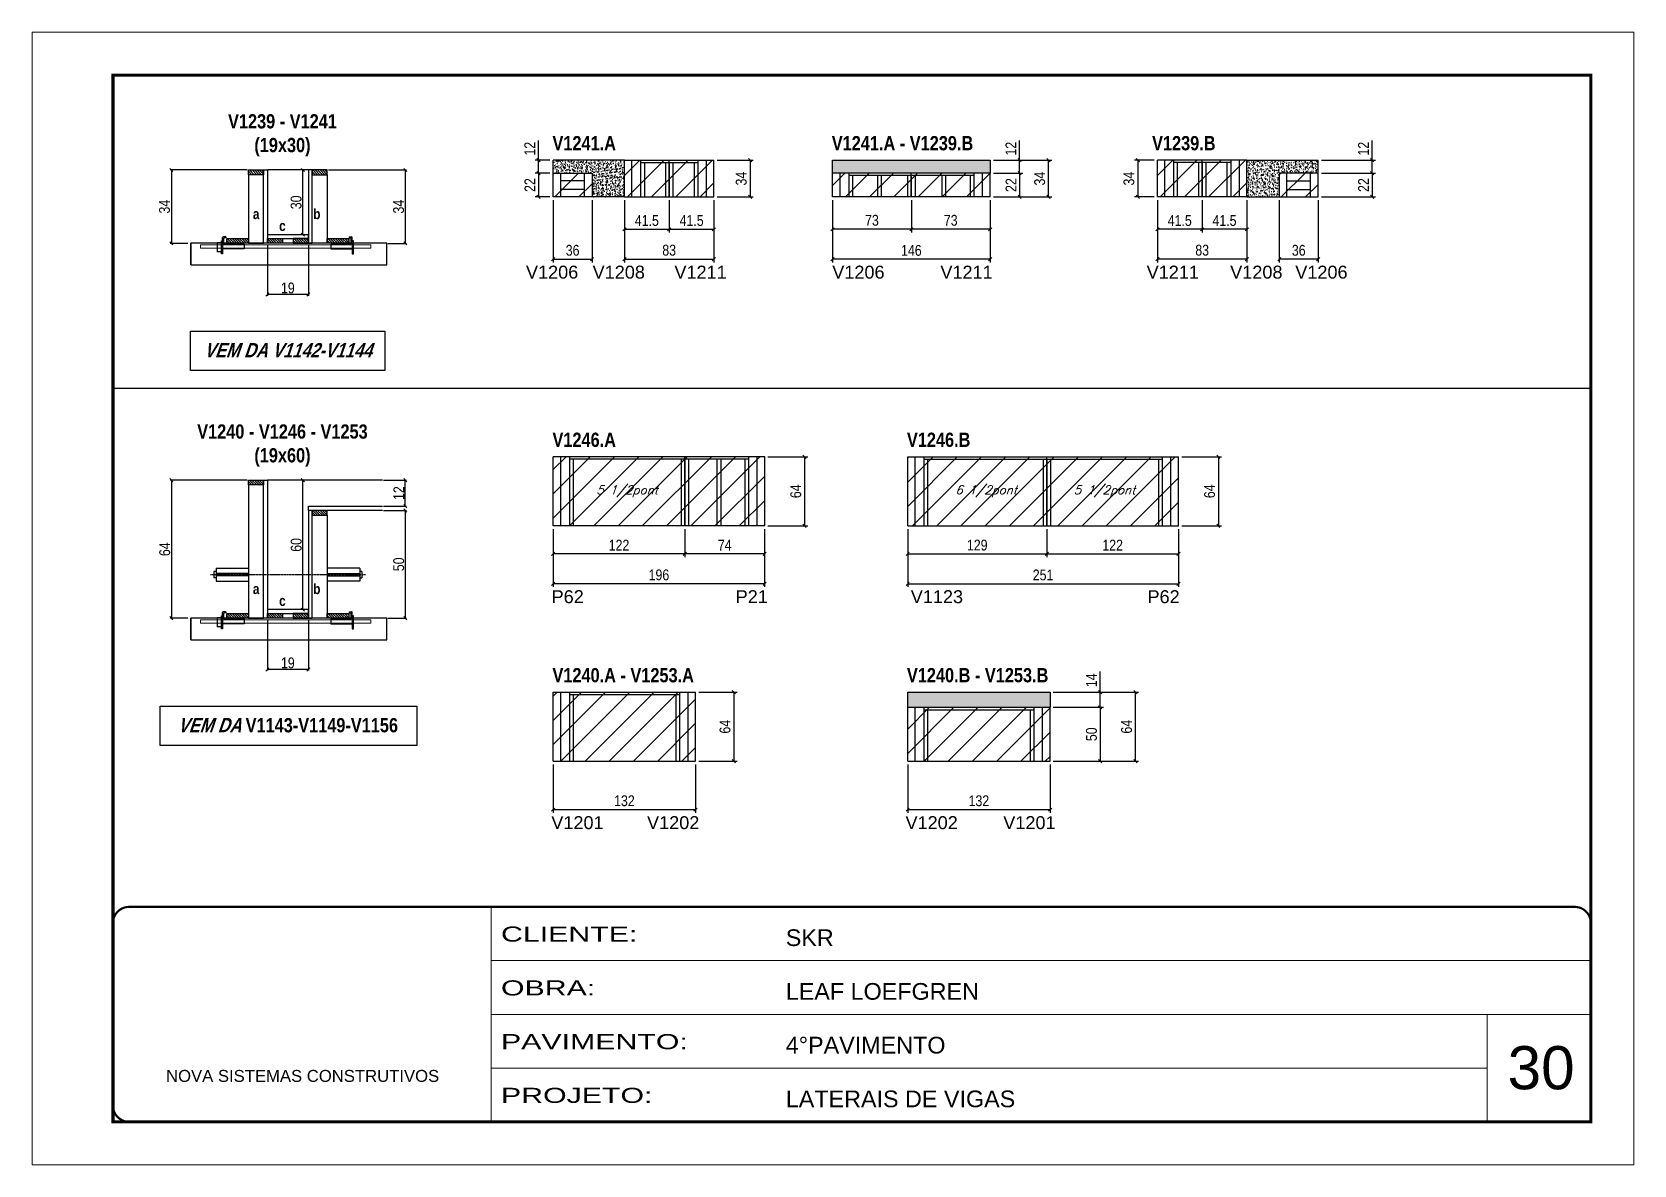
# Model space of a CAD drawing. Extents: x 3309 to 9563, y -2522 to 14608.
# Drawn here: x 4908 to 6393, y 5518 to 6568 of the extents above; entities that cross this region are included whole.
import ezdxf

# ---------------------------------------------------------------- set-up
doc = ezdxf.new("R2010")
doc.units = 0
for name, pattern in [('CONTINUO', [0]), ('DASHED', [0.75, 0.5, -0.25]), ('HIDDEN', [0.375, 0.25, -0.125])]:
    doc.linetypes.add(name, pattern=pattern)
for name, color, linetype in [('5', 5, 'Continuous'), ('barrote', 251, 'Continuous'), ('COTA', 241, 'Continuous'), ('detalhes', 4, 'Continuous'), ('NOMENCLATURA', 7, 'Continuous'), ('Painéis', 200, 'Continuous'), ('presilha', 1, 'Continuous'), ('SARR_2.2x10', 60, 'Continuous'), ('SARR_2.2x7', 40, 'Continuous'), ('SARR_3.5x7', 81, 'Continuous'), ('TENSOR', 3, 'Continuous'), ('texto', 7, 'Continuous')]:
    doc.layers.add(name, color=color, linetype=linetype)
for name, color, linetype, lineweight in [('CARIMBO', 255, 'Continuous', 9), ('CONCRETO', 251, 'Continuous', 25), ('Folhas', 255, 'Continuous', 9), ('Hachura', 251, 'Continuous', 9), ('SARRAFO DE PRESSAO', 251, 'DASHED', 9), ('SCO-___-LAJ', 2, 'Continuous', 0)]:
    doc.layers.add(name, color=color, linetype=linetype, lineweight=lineweight)
doc.styles.add('ARIAL', font='arial.ttf')
doc.styles.add('COTA TECNICA', font='techl___.ttf', dxfattribs={"height": 10})
doc.styles.add('COTA TECNICA 2X', font='techl___.ttf', dxfattribs={"height": 10})
doc.styles.add('Romans', font='romans.shx')
doc.styles.get("Standard").update_dxf_attribs({"font": 'arial.ttf'})
doc.styles.add('TECNICA', font='techb___.ttf', dxfattribs={"height": 10})
doc.styles.add('Tecnologia', font='')
doc.styles.get('Tecnologia').set_extended_font_data('Forgotten Futurist')
doc.dimstyles.new('PAINEL', dxfattribs={"dimtxt": 10, "dimasz": 3, "dimexe": 3, "dimexo": 3, "dimgap": 3, "dimtad": 1, "dimdec": 1, "dimzin": 12, "dimdsep": 46, "dimtxsty": 'COTA TECNICA', "dimblk1": 'OBLIQUE', "dimblk2": 'OBLIQUE', "dimsah": 1, "dimcen": 0.9, "dimclrd": 4, "dimclre": 4, "dimclrt": 240, "dimadec": 1, "dimazin": 3, "dimtfac": 1, "dimtdec": 1, "dimtmove": 0, "dimatfit": 3, "dimfxl": 1, "dimtolj": 1, "dimtzin": 12, "dimarcsym": 0})
doc.dimstyles.new('SECAO', dxfattribs={"dimscale": 0.333333, "dimtxt": 5, "dimasz": 9, "dimexe": 3, "dimexo": 3, "dimgap": 3, "dimtad": 1, "dimdec": 1, "dimlfac": 0.5, "dimzin": 12, "dimdsep": 46, "dimtxsty": 'COTA TECNICA 2X', "dimblk1": 'OBLIQUE', "dimblk2": 'OBLIQUE', "dimsah": 1, "dimcen": 0.9, "dimclrd": 4, "dimclre": 4, "dimclrt": 240, "dimadec": 1, "dimazin": 3, "dimtfac": 1, "dimtdec": 1, "dimtmove": 0, "dimatfit": 3, "dimfxl": 1, "dimtolj": 1, "dimtzin": 12, "dimarcsym": 0})
pattern_1 = [(135, (38361.551, -117140.152), (-1.122532015, -1.122532015), [])]
pattern_2 = [(135, (38361.551, -117487.6743), (-1.122532015, -1.122532015), [])]

msp = doc.modelspace()

# ---------------------------------------------------------------- texts
at = {"layer": '5', "linetype": 'Continuous'}
for s, rotation, p in [('V1206', 359.99996, (5365.75, 6339.31)), ('V1208', 359.99996, (5427.53, 6339.31)), ('V1211', 359.99996, (5503.38, 6339.31)), ('V1206', 359.99996, (5649.69, 6339.31)), ('V1211', 359.99996, (5749.94, 6339.31)), ('V1211', 359.99996, (5941.13, 6339.31)), ('V1208', 359.99996, (6018.6, 6339.31)), ('V1206', 359.99996, (6078.92, 6339.31)), ('P62', 359.99996, (5389.51, 6038.51)), ('P21', 0.00004, (5560.12, 6038.51)), ('V1123', 359.99996, (5722.47, 6038.51)), ('P62', 0.00004, (5941.91, 6038.51)), ('V1201', 0.00004, (5389.25, 5829.08)), ('V1202', 0.00004, (5477.98, 5829.08)), ('V1202', 0.00004, (5717.59, 5829.08)), ('V1201', 0.00004, (5808.21, 5829.08))]:
    msp.add_text(s, height=12, rotation=rotation, dxfattribs=at).set_placement(p)
at = {"layer": 'CARIMBO', "style": 'ARIAL'}
msp.add_text('30', height=40, dxfattribs=at).set_placement((6275.73, 5587.98))
at = {"layer": 'detalhes', "style": 'TECNICA'}
for s, p in [('a', (5112.54, 6394.46, 0)), ('b', (5168.51, 6394.44, 0)), ('c', (5136.9, 6383.49, 0)), ('a', (5112.54, 6046.93, 0)), ('b', (5168.51, 6046.92, 0)), ('c', (5136.9, 6035.97, 0))]:
    msp.add_text(s, height=9.6, dxfattribs=at).set_placement(p)
at = {"layer": 'NOMENCLATURA', "style": 'TECNICA'}
for s, p in [('V1241.A', (5390.33, 6458.23)), ('V1241.A - V1239.B', (5649.25, 6458.23)), ('V1239.B', (5946.17, 6458.23)), ('V1246.A', (5390.33, 6183.34)), ('V1246.B', (5718.9, 6183.34)), ('V1240.A - V1253.A', (5390.33, 5965.16)), ('V1240.B - V1253.B', (5718.9, 5965.16))]:
    msp.add_text(s, height=13.2, dxfattribs=at).set_placement(p)
at = {"layer": 'NOMENCLATURA', "char_height": 13.2, "attachment_point": 2, "style": 'TECNICA'}
for s, insert in [('V1239 - V1241\\P(19x30)', (5140.01, 6491.71, 0)), ('V1240 - V1246 - V1253\\P(19x60)', (5140.01, 6204.19, 0))]:
    msp.add_mtext_dynamic_manual_height_columns(s, width=300.2766, gutter_width=1, heights=[0], dxfattribs=dict(at, insert=insert))
at = {"layer": 'NOMENCLATURA', "char_height": 13.2, "width": 300.2766, "attachment_point": 2, "style": 'TECNICA'}
for s, insert in [('{\\Q19;VEM DA V1142-V1144}', (5145.01, 6279.54, 0)), ('{\\Q19;VEM DA }V1143-V1149-V1156', (5145.01, 5932.01, 0))]:
    msp.add_mtext(s, dxfattribs=dict(at, insert=insert))
at = {"layer": 'texto', "color": 2, "char_height": 8, "attachment_point": 5, "style": 'Romans'}
for s, insert in [('{\\Q19;\\C256;5 1/2pont}', (5459.54, 6142.15)), ('{\\Q19;\\C256;6 1/2pont}', (5792.37, 6142.15)), ('{\\Q19;\\C256;5 1/2pont}', (5902.12, 6142.15))]:
    msp.add_mtext(s, dxfattribs=dict(at, insert=insert))

# ---------------------------------------------------------------- blocks, each defined once
blk = doc.blocks.new('9999999999')
at = {"color": 30, "linetype": 'CONTINUO'}
for p, q in [((98564.6, 34230.2), (98564.6, 34429.4)), ((98564.6, 34379.6), (99584, 34379.6)), ((98564.6, 34329.8), (99488, 34329.8)), ((99584, 34329.8), (99488, 34329.8)), ((99488, 34329.8), (99488, 34230.2)), ((98564.6, 34280), (99488, 34280))]:
    blk.add_line(p, q, dxfattribs=at)
at = {"color": 30, "linetype": 'CONTINUO', "const_width": 2}
blk.add_lwpolyline([(99584, 34230.2), (99584, 34414.4, 0.414214), (99569, 34429.4), (98229, 34429.4, 0.414214), (98214, 34414.4), (98214, 34245.2, 0.414214), (98229, 34230.2), (99584, 34230.2)], format="xyb", dxfattribs=at)
at = {"layer": 'Folhas'}
blk.add_lwpolyline([(98139, 34190.2), (99624, 34190.2), (99624, 35240.2), (98139, 35240.2)], close=True, dxfattribs=at)
at = {"layer": 'Folhas', "color": 30, "const_width": 3}
blk.add_lwpolyline([(98214, 34230.2), (99584, 34230.2), (99584, 35200.2), (98214, 35200.2)], close=True, dxfattribs=at)
at = {"color": 7, "linetype": 'Continuous', "ltscale": 5, "style": 'ARIAL'}
for s, height, p in [('SKR', 15.48, (98837.7, 34393.1)), ('LEAF LOEFGREN', 15.483, (98837.7, 34343.3)), ('4°PAVIMENTO', 15.483, (98837.7, 34293.5)), ('NOVA SISTEMAS CONSTRUTIVOS', 11.059, (98263.2, 34267.2)), ('LATERAIS DE VIGAS', 15.483, (98837.7, 34243.7))]:
    blk.add_text(s, height=height, dxfattribs=at).set_placement(p)
at = {"layer": 'Folhas', "color": 7, "style": 'Tecnologia', "width": 1.5}
for s, p in [('CLIENTE:', (98573.7, 34397.2)), ('OBRA:', (98573.7, 34347.3)), ('PAVIMENTO:', (98573.7, 34297.5)), ('PROJETO:', (98573.7, 34247.7))]:
    blk.add_text(s, height=14, dxfattribs=at).set_placement(p)
blk = doc.blocks.new('_Oblique')
at = {"color": 0, "linetype": 'ByBlock', "lineweight": -2}
blk.add_line((-0.5, -0.5), (0.5, 0.5), dxfattribs=at)
blk = doc.blocks.new('*D709')
at = {"layer": 'COTA', "color": 4, "lineweight": -2, "transparency": 16777216}
for p, q in [((5126, 6371), (5126, 6323.5)), ((5164, 6371), (5164, 6323.5)), ((5164, 6324.5), (5126, 6324.5))]:
    blk.add_line(p, q, dxfattribs=at)
at = {"layer": 'Defpoints', "color": 0, "transparency": 16777216}
for p in [(5126, 6372), (5164, 6372), (5126, 6324.5)]:
    blk.add_point(p, dxfattribs=at)
at = {"layer": 'COTA', "color": 4, "lineweight": -2, "transparency": 16777216, "xscale": 3, "yscale": 3, "zscale": 3, "rotation": 180}
blk.add_blockref('_Oblique', (5126, 6324.5), dxfattribs=at)
at = {"layer": 'COTA', "color": 4, "lineweight": -2, "transparency": 16777216, "xscale": 3, "yscale": 3, "zscale": 3}
blk.add_blockref('_Oblique', (5164, 6324.5), dxfattribs=at)
at = {"layer": 'COTA', "color": 240, "transparency": 16777216, "insert": (5145, 6330.6), "char_height": 10, "attachment_point": 5, "style": 'COTA TECNICA 2X'}
blk.add_mtext('\\A1;19', dxfattribs=at)
blk = doc.blocks.new('PRESILHA METÁLICA 1')
at = {"layer": 'presilha'}
for p, q in [((0, 13), (6, 13)), ((0, 13), (0, 0)), ((6, 0), (0, 0)), ((6, 15.5), (7.5, 15.5)), ((6, -2.5), (6, 15.5)), ((6, 13), (6, 0)), ((7.5, 10.6), (7.5, 19.9)), ((7.5, 15.5), (7.5, -2.5)), ((37.5, 4.1), (7.5, 4.1)), ((12, 21), (8.6, 21)), ((9, 11.6), (9, 18.9)), ((12, 19.5), (9.6, 19.5)), ((37.5, 11), (9.6, 11)), ((12, 21), (12, 19.5)), ((37.5, 11), (37.5, 4.1)), ((7.5, -2.5), (6, -2.5))]:
    blk.add_line(p, q, dxfattribs=at)
for centre, radius, start, end in [((8.6, 19.9), 1.14, 90, 180), ((9.6, 18.9), 0.57, 90, 180), ((9.6, 11.6), 0.57, 180, 270)]:
    blk.add_arc(centre, radius, start, end, dxfattribs=at)
blk = doc.blocks.new('PRESILHA METÁLICA 2')
at = {"layer": 'presilha'}
for p, q in [((-5.2, 23.5), (-5.2, 22)), ((-5.2, 23.5), (-1.9, 23.5)), ((-0.8, 14.6), (-0.8, 22.4)), ((-30.8, 13.5), (-30.8, 6.6)), ((-30.8, 13.5), (-2.8, 13.5)), ((-30.8, 6.6), (-0.8, 6.6)), ((-5.2, 22), (-2.8, 22)), ((-2.2, 14.1), (-2.2, 21.4)), ((0.8, 18), (-0.8, 18)), ((-0.8, 18), (-0.8, 0)), ((-0.8, 0), (0.8, 0)), ((0.8, 0), (0.8, 18))]:
    blk.add_line(p, q, dxfattribs=at)
for centre, radius, start, end in [((-1.9, 22.4), 1.14, 0, 90), ((-2.8, 21.4), 0.57, 0, 90), ((-2.8, 14.1), 0.57, 270, 0)]:
    blk.add_arc(centre, radius, start, end, dxfattribs=at)
blk = doc.blocks.new('*D710')
at = {"layer": 'COTA', "color": 4, "lineweight": -2, "transparency": 16777216}
for p, q in [((5107.4, 6440), (5036, 6440)), ((5037, 6440), (5037, 6372)), ((5052.2, 6372), (5036, 6372))]:
    blk.add_line(p, q, dxfattribs=at)
at = {"layer": 'Defpoints', "color": 0, "transparency": 16777216}
for p in [(5108.4, 6440), (5037, 6372), (5053.2, 6372)]:
    blk.add_point(p, dxfattribs=at)
at = {"layer": 'COTA', "color": 4, "lineweight": -2, "transparency": 16777216, "xscale": 3, "yscale": 3, "zscale": 3}
for p, rotation in [((5037, 6440), 90), ((5037, 6372), 270)]:
    blk.add_blockref('_Oblique', p, dxfattribs=dict(at, rotation=rotation))
at = {"layer": 'COTA', "color": 240, "transparency": 16777216, "insert": (5030.7, 6406), "char_height": 10, "attachment_point": 5, "rotation": 90, "style": 'COTA TECNICA 2X'}
blk.add_mtext('\\A1;34', dxfattribs=at)
blk = doc.blocks.new('*D711')
at = {"layer": 'COTA', "color": 4, "lineweight": -2, "transparency": 16777216}
for p, q in [((5182.6, 6440), (5254.9, 6440)), ((5253.9, 6440), (5253.9, 6372)), ((5237.8, 6372), (5254.9, 6372))]:
    blk.add_line(p, q, dxfattribs=at)
at = {"layer": 'Defpoints', "color": 0, "transparency": 16777216}
for p in [(5181.6, 6440), (5236.8, 6372), (5253.9, 6372)]:
    blk.add_point(p, dxfattribs=at)
at = {"layer": 'COTA', "color": 4, "lineweight": -2, "transparency": 16777216, "xscale": 3, "yscale": 3, "zscale": 3}
for p, rotation in [((5253.9, 6440), 90), ((5253.9, 6372), 270)]:
    blk.add_blockref('_Oblique', p, dxfattribs=dict(at, rotation=rotation))
at = {"layer": 'COTA', "color": 240, "transparency": 16777216, "insert": (5247.7, 6406), "char_height": 10, "attachment_point": 5, "rotation": 90, "style": 'COTA TECNICA 2X'}
blk.add_mtext('\\A1;34', dxfattribs=at)
blk = doc.blocks.new('*D712')
at = {"layer": 'COTA', "color": 4, "lineweight": -2, "transparency": 16777216}
for p, q in [((5163, 6440), (5157.9, 6440)), ((5158.9, 6380), (5158.9, 6440)), ((5163, 6380), (5157.9, 6380))]:
    blk.add_line(p, q, dxfattribs=at)
at = {"layer": 'Defpoints', "color": 0, "transparency": 16777216}
for p in [(5158.9, 6440), (5164, 6440), (5164, 6380)]:
    blk.add_point(p, dxfattribs=at)
at = {"layer": 'COTA', "color": 4, "lineweight": -2, "transparency": 16777216, "xscale": 3, "yscale": 3, "zscale": 3}
for p, rotation in [((5158.9, 6440), 90), ((5158.9, 6380), 270)]:
    blk.add_blockref('_Oblique', p, dxfattribs=dict(at, rotation=rotation))
at = {"layer": 'COTA', "color": 240, "transparency": 16777216, "insert": (5152.7, 6410), "char_height": 10, "attachment_point": 5, "rotation": 90, "style": 'COTA TECNICA 2X'}
blk.add_mtext('\\A1;30', dxfattribs=at)
blk = doc.blocks.new('*D713')
at = {"layer": 'COTA', "color": 4, "linetype": 'ByBlock', "lineweight": -2, "transparency": 16777216}
for p, q in [((5723, 6412), (5723, 6382)), ((5796, 6412), (5796, 6382)), ((5796, 6385), (5723, 6385))]:
    blk.add_line(p, q, dxfattribs=at)
at = {"layer": 'Defpoints', "color": 0, "linetype": 'ByBlock', "transparency": 16777216}
for p in [(5723, 6415), (5796, 6415), (5723, 6385)]:
    blk.add_point(p, dxfattribs=at)
at = {"layer": 'COTA', "color": 4, "linetype": 'ByBlock', "lineweight": -2, "transparency": 16777216, "xscale": 3, "yscale": 3, "zscale": 3, "rotation": 180}
blk.add_blockref('_Oblique', (5723, 6385), dxfattribs=at)
at = {"layer": 'COTA', "color": 4, "linetype": 'ByBlock', "lineweight": -2, "transparency": 16777216, "xscale": 3, "yscale": 3, "zscale": 3}
blk.add_blockref('_Oblique', (5796, 6385), dxfattribs=at)
at = {"layer": 'COTA', "color": 240, "linetype": 'ByBlock', "transparency": 16777216, "insert": (5759.5, 6393.3), "char_height": 10, "attachment_point": 5, "style": 'COTA TECNICA'}
blk.add_mtext('\\A1;73', dxfattribs=at)
blk = doc.blocks.new('*D714')
at = {"layer": 'COTA', "color": 4, "linetype": 'ByBlock', "lineweight": -2, "transparency": 16777216}
for p, q in [((5650, 6412), (5650, 6382)), ((5723, 6412), (5723, 6382)), ((5723, 6385), (5650, 6385))]:
    blk.add_line(p, q, dxfattribs=at)
at = {"layer": 'Defpoints', "color": 0, "linetype": 'ByBlock', "transparency": 16777216}
for p in [(5650, 6415), (5723, 6415), (5650, 6385)]:
    blk.add_point(p, dxfattribs=at)
at = {"layer": 'COTA', "color": 4, "linetype": 'ByBlock', "lineweight": -2, "transparency": 16777216, "xscale": 3, "yscale": 3, "zscale": 3, "rotation": 180}
blk.add_blockref('_Oblique', (5650, 6385), dxfattribs=at)
at = {"layer": 'COTA', "color": 4, "linetype": 'ByBlock', "lineweight": -2, "transparency": 16777216, "xscale": 3, "yscale": 3, "zscale": 3}
blk.add_blockref('_Oblique', (5723, 6385), dxfattribs=at)
at = {"layer": 'COTA', "color": 240, "linetype": 'ByBlock', "transparency": 16777216, "insert": (5686.5, 6393.3), "char_height": 10, "attachment_point": 5, "style": 'COTA TECNICA'}
blk.add_mtext('\\A1;73', dxfattribs=at)
blk = doc.blocks.new('*D717')
at = {"layer": 'COTA', "color": 4, "linetype": 'ByBlock', "lineweight": -2, "transparency": 16777216}
for p, q in [((5650, 6412), (5650, 6354.3)), ((5796, 6412), (5796, 6354.3)), ((5796, 6357.3), (5650, 6357.3))]:
    blk.add_line(p, q, dxfattribs=at)
at = {"layer": 'Defpoints', "color": 0, "linetype": 'ByBlock', "transparency": 16777216}
for p in [(5650, 6415), (5796, 6415), (5650, 6357.3)]:
    blk.add_point(p, dxfattribs=at)
at = {"layer": 'COTA', "color": 4, "linetype": 'ByBlock', "lineweight": -2, "transparency": 16777216, "xscale": 3, "yscale": 3, "zscale": 3, "rotation": 180}
blk.add_blockref('_Oblique', (5650, 6357.3), dxfattribs=at)
at = {"layer": 'COTA', "color": 4, "linetype": 'ByBlock', "lineweight": -2, "transparency": 16777216, "xscale": 3, "yscale": 3, "zscale": 3}
blk.add_blockref('_Oblique', (5796, 6357.3), dxfattribs=at)
at = {"layer": 'COTA', "color": 240, "linetype": 'ByBlock', "transparency": 16777216, "insert": (5723, 6365.4), "char_height": 10, "attachment_point": 5, "style": 'COTA TECNICA'}
blk.add_mtext('\\A1;146', dxfattribs=at)
blk = doc.blocks.new('*D718')
at = {"layer": 'COTA', "color": 4, "lineweight": -2, "transparency": 16777216}
for p, q in [((5799, 6437), (5826.4, 6437)), ((5823.4, 6437), (5823.4, 6415)), ((5799, 6415), (5826.4, 6415))]:
    blk.add_line(p, q, dxfattribs=at)
at = {"layer": 'Defpoints', "color": 0, "transparency": 16777216}
for p in [(5796, 6437), (5796, 6415), (5823.4, 6415)]:
    blk.add_point(p, dxfattribs=at)
at = {"layer": 'COTA', "color": 4, "lineweight": -2, "transparency": 16777216, "xscale": 3, "yscale": 3, "zscale": 3}
for p, rotation in [((5823.4, 6437), 90), ((5823.4, 6415), 270)]:
    blk.add_blockref('_Oblique', p, dxfattribs=dict(at, rotation=rotation))
at = {"layer": 'COTA', "color": 240, "transparency": 16777216, "insert": (5815.4, 6426), "char_height": 10, "attachment_point": 5, "rotation": 90, "style": 'COTA TECNICA'}
blk.add_mtext('\\A1;22', dxfattribs=at)
blk = doc.blocks.new('*D719')
at = {"layer": 'COTA', "color": 4, "lineweight": -2, "transparency": 16777216}
for p, q in [((5823.4, 6449), (5823.4, 6467.4)), ((5799, 6449), (5826.4, 6449)), ((5823.4, 6437), (5823.4, 6449)), ((5799, 6437), (5826.4, 6437))]:
    blk.add_line(p, q, dxfattribs=at)
at = {"layer": 'Defpoints', "color": 0, "transparency": 16777216}
for p in [(5796, 6449), (5823.4, 6449), (5796, 6437)]:
    blk.add_point(p, dxfattribs=at)
at = {"layer": 'COTA', "color": 4, "lineweight": -2, "transparency": 16777216, "xscale": 3, "yscale": 3, "zscale": 3}
for p, rotation in [((5823.4, 6449), 90), ((5823.4, 6437), 270)]:
    blk.add_blockref('_Oblique', p, dxfattribs=dict(at, rotation=rotation))
at = {"layer": 'COTA', "color": 240, "transparency": 16777216, "insert": (5815.3, 6459.7), "char_height": 10, "attachment_point": 5, "rotation": 90, "style": 'COTA TECNICA'}
blk.add_mtext('\\A1;12', dxfattribs=at)
blk = doc.blocks.new('*D720')
at = {"layer": 'COTA', "color": 4, "lineweight": -2, "transparency": 16777216}
for p, q in [((5799, 6449), (5853.2, 6449)), ((5850.2, 6415), (5850.2, 6449)), ((5799, 6415), (5853.2, 6415))]:
    blk.add_line(p, q, dxfattribs=at)
at = {"layer": 'Defpoints', "color": 0, "transparency": 16777216}
for p in [(5796, 6449), (5850.2, 6449), (5796, 6415)]:
    blk.add_point(p, dxfattribs=at)
at = {"layer": 'COTA', "color": 4, "lineweight": -2, "transparency": 16777216, "xscale": 3, "yscale": 3, "zscale": 3}
for p, rotation in [((5850.2, 6449), 90), ((5850.2, 6415), 270)]:
    blk.add_blockref('_Oblique', p, dxfattribs=dict(at, rotation=rotation))
at = {"layer": 'COTA', "color": 240, "transparency": 16777216, "insert": (5842, 6432), "char_height": 10, "attachment_point": 5, "rotation": 90, "style": 'COTA TECNICA'}
blk.add_mtext('\\A1;34', dxfattribs=at)
blk = doc.blocks.new('*D715')
at = {"layer": 'COTA', "color": 4, "linetype": 'ByBlock', "lineweight": -2, "transparency": 16777216}
for p, q in [((5457, 6412), (5457, 6382)), ((5498.5, 6412), (5498.5, 6382)), ((5457, 6385), (5498.5, 6385))]:
    blk.add_line(p, q, dxfattribs=at)
at = {"layer": 'Defpoints', "color": 0, "linetype": 'ByBlock', "transparency": 16777216}
for p in [(5457, 6415), (5498.5, 6415), (5498.5, 6385)]:
    blk.add_point(p, dxfattribs=at)
at = {"layer": 'COTA', "color": 4, "linetype": 'ByBlock', "lineweight": -2, "transparency": 16777216, "xscale": 3, "yscale": 3, "zscale": 3, "rotation": 180}
blk.add_blockref('_Oblique', (5457, 6385), dxfattribs=at)
at = {"layer": 'COTA', "color": 4, "linetype": 'ByBlock', "lineweight": -2, "transparency": 16777216, "xscale": 3, "yscale": 3, "zscale": 3}
blk.add_blockref('_Oblique', (5498.5, 6385), dxfattribs=at)
at = {"layer": 'COTA', "color": 240, "linetype": 'ByBlock', "transparency": 16777216, "insert": (5477.8, 6393.1), "char_height": 10, "attachment_point": 5, "style": 'COTA TECNICA'}
blk.add_mtext('\\A1;41.5', dxfattribs=at)
blk = doc.blocks.new('*D716')
at = {"layer": 'COTA', "color": 4, "linetype": 'ByBlock', "lineweight": -2, "transparency": 16777216}
for p, q in [((5498.5, 6412), (5498.5, 6382)), ((5540, 6412), (5540, 6382)), ((5498.5, 6385), (5540, 6385))]:
    blk.add_line(p, q, dxfattribs=at)
at = {"layer": 'Defpoints', "color": 0, "linetype": 'ByBlock', "transparency": 16777216}
for p in [(5498.5, 6415), (5540, 6415), (5540, 6385)]:
    blk.add_point(p, dxfattribs=at)
at = {"layer": 'COTA', "color": 4, "linetype": 'ByBlock', "lineweight": -2, "transparency": 16777216, "xscale": 3, "yscale": 3, "zscale": 3, "rotation": 180}
blk.add_blockref('_Oblique', (5498.5, 6385), dxfattribs=at)
at = {"layer": 'COTA', "color": 4, "linetype": 'ByBlock', "lineweight": -2, "transparency": 16777216, "xscale": 3, "yscale": 3, "zscale": 3}
blk.add_blockref('_Oblique', (5540, 6385), dxfattribs=at)
at = {"layer": 'COTA', "color": 240, "linetype": 'ByBlock', "transparency": 16777216, "insert": (5519.3, 6393.1), "char_height": 10, "attachment_point": 5, "style": 'COTA TECNICA'}
blk.add_mtext('\\A1;41.5', dxfattribs=at)
blk = doc.blocks.new('*D721')
at = {"layer": 'COTA', "color": 4, "linetype": 'ByBlock', "lineweight": -2, "transparency": 16777216}
for p, q in [((5457, 6412), (5457, 6354.3)), ((5540, 6412), (5540, 6354.3)), ((5457, 6357.3), (5540, 6357.3))]:
    blk.add_line(p, q, dxfattribs=at)
at = {"layer": 'Defpoints', "color": 0, "linetype": 'ByBlock', "transparency": 16777216}
for p in [(5457, 6415), (5540, 6415), (5540, 6357.3)]:
    blk.add_point(p, dxfattribs=at)
at = {"layer": 'COTA', "color": 4, "linetype": 'ByBlock', "lineweight": -2, "transparency": 16777216, "xscale": 3, "yscale": 3, "zscale": 3, "rotation": 180}
blk.add_blockref('_Oblique', (5457, 6357.3), dxfattribs=at)
at = {"layer": 'COTA', "color": 4, "linetype": 'ByBlock', "lineweight": -2, "transparency": 16777216, "xscale": 3, "yscale": 3, "zscale": 3}
blk.add_blockref('_Oblique', (5540, 6357.3), dxfattribs=at)
at = {"layer": 'COTA', "color": 240, "linetype": 'ByBlock', "transparency": 16777216, "insert": (5498.5, 6365.6), "char_height": 10, "attachment_point": 5, "style": 'COTA TECNICA'}
blk.add_mtext('\\A1;83', dxfattribs=at)
blk = doc.blocks.new('*D722')
at = {"layer": 'COTA', "color": 4, "lineweight": -2, "transparency": 16777216}
for p, q in [((5391, 6412), (5391, 6354.3)), ((5427, 6412), (5427, 6354.3)), ((5391, 6357.3), (5427, 6357.3))]:
    blk.add_line(p, q, dxfattribs=at)
at = {"layer": 'Defpoints', "color": 0, "transparency": 16777216}
for p in [(5391, 6415), (5427, 6415), (5427, 6357.3)]:
    blk.add_point(p, dxfattribs=at)
at = {"layer": 'COTA', "color": 4, "lineweight": -2, "transparency": 16777216, "xscale": 3, "yscale": 3, "zscale": 3, "rotation": 180}
blk.add_blockref('_Oblique', (5391, 6357.3), dxfattribs=at)
at = {"layer": 'COTA', "color": 4, "lineweight": -2, "transparency": 16777216, "xscale": 3, "yscale": 3, "zscale": 3}
blk.add_blockref('_Oblique', (5427, 6357.3), dxfattribs=at)
at = {"layer": 'COTA', "color": 240, "transparency": 16777216, "insert": (5409, 6365.5), "char_height": 10, "attachment_point": 5, "style": 'COTA TECNICA'}
blk.add_mtext('\\A1;36', dxfattribs=at)
blk = doc.blocks.new('*D723')
at = {"layer": 'COTA', "color": 4, "lineweight": -2, "transparency": 16777216}
for p, q in [((5388, 6437), (5374.4, 6437)), ((5377.4, 6437), (5377.4, 6415)), ((5388, 6415), (5374.4, 6415))]:
    blk.add_line(p, q, dxfattribs=at)
at = {"layer": 'Defpoints', "color": 0, "transparency": 16777216}
for p in [(5391, 6437), (5377.4, 6415), (5391, 6415)]:
    blk.add_point(p, dxfattribs=at)
at = {"layer": 'COTA', "color": 4, "lineweight": -2, "transparency": 16777216, "xscale": 3, "yscale": 3, "zscale": 3}
for p, rotation in [((5377.4, 6437), 90), ((5377.4, 6415), 270)]:
    blk.add_blockref('_Oblique', p, dxfattribs=dict(at, rotation=rotation))
at = {"layer": 'COTA', "color": 240, "transparency": 16777216, "insert": (5369.4, 6426), "char_height": 10, "attachment_point": 5, "rotation": 90, "style": 'COTA TECNICA'}
blk.add_mtext('\\A1;22', dxfattribs=at)
blk = doc.blocks.new('*D724')
at = {"layer": 'COTA', "color": 4, "lineweight": -2, "transparency": 16777216}
for p, q in [((5377.4, 6449), (5377.4, 6467.4)), ((5388, 6449), (5374.4, 6449)), ((5377.4, 6437), (5377.4, 6449)), ((5388, 6437), (5374.4, 6437))]:
    blk.add_line(p, q, dxfattribs=at)
at = {"layer": 'Defpoints', "color": 0, "transparency": 16777216}
for p in [(5377.4, 6449), (5391, 6449), (5391, 6437)]:
    blk.add_point(p, dxfattribs=at)
at = {"layer": 'COTA', "color": 4, "lineweight": -2, "transparency": 16777216, "xscale": 3, "yscale": 3, "zscale": 3}
for p, rotation in [((5377.4, 6449), 90), ((5377.4, 6437), 270)]:
    blk.add_blockref('_Oblique', p, dxfattribs=dict(at, rotation=rotation))
at = {"layer": 'COTA', "color": 240, "transparency": 16777216, "insert": (5369.3, 6459.7), "char_height": 10, "attachment_point": 5, "rotation": 90, "style": 'COTA TECNICA'}
blk.add_mtext('\\A1;12', dxfattribs=at)
blk = doc.blocks.new('*D725')
at = {"layer": 'COTA', "color": 4, "lineweight": -2, "transparency": 16777216}
for p, q in [((5543, 6449), (5576.5, 6449)), ((5573.5, 6449), (5573.5, 6415)), ((5543, 6415), (5576.5, 6415))]:
    blk.add_line(p, q, dxfattribs=at)
at = {"layer": 'Defpoints', "color": 0, "transparency": 16777216}
for p in [(5540, 6449), (5540, 6415), (5573.5, 6415)]:
    blk.add_point(p, dxfattribs=at)
at = {"layer": 'COTA', "color": 4, "lineweight": -2, "transparency": 16777216, "xscale": 3, "yscale": 3, "zscale": 3}
for p, rotation in [((5573.5, 6449), 90), ((5573.5, 6415), 270)]:
    blk.add_blockref('_Oblique', p, dxfattribs=dict(at, rotation=rotation))
at = {"layer": 'COTA', "color": 240, "transparency": 16777216, "insert": (5565.3, 6432), "char_height": 10, "attachment_point": 5, "rotation": 90, "style": 'COTA TECNICA'}
blk.add_mtext('\\A1;34', dxfattribs=at)
blk = doc.blocks.new('*D726')
at = {"layer": 'COTA', "color": 4, "linetype": 'ByBlock', "lineweight": -2, "transparency": 16777216}
for p, q in [((5992.6, 6412), (5992.6, 6382)), ((6034.1, 6412), (6034.1, 6382)), ((6034.1, 6385), (5992.6, 6385))]:
    blk.add_line(p, q, dxfattribs=at)
at = {"layer": 'Defpoints', "color": 0, "linetype": 'ByBlock', "transparency": 16777216}
for p in [(5992.6, 6415), (6034.1, 6415), (5992.6, 6385)]:
    blk.add_point(p, dxfattribs=at)
at = {"layer": 'COTA', "color": 4, "linetype": 'ByBlock', "lineweight": -2, "transparency": 16777216, "xscale": 3, "yscale": 3, "zscale": 3, "rotation": 180}
blk.add_blockref('_Oblique', (5992.6, 6385), dxfattribs=at)
at = {"layer": 'COTA', "color": 4, "linetype": 'ByBlock', "lineweight": -2, "transparency": 16777216, "xscale": 3, "yscale": 3, "zscale": 3}
blk.add_blockref('_Oblique', (6034.1, 6385), dxfattribs=at)
at = {"layer": 'COTA', "color": 240, "linetype": 'ByBlock', "transparency": 16777216, "insert": (6013.3, 6393.1), "char_height": 10, "attachment_point": 5, "style": 'COTA TECNICA'}
blk.add_mtext('\\A1;41.5', dxfattribs=at)
blk = doc.blocks.new('*D727')
at = {"layer": 'COTA', "color": 4, "linetype": 'ByBlock', "lineweight": -2, "transparency": 16777216}
for p, q in [((5951.1, 6412), (5951.1, 6382)), ((5992.6, 6412), (5992.6, 6382)), ((5992.6, 6385), (5951.1, 6385))]:
    blk.add_line(p, q, dxfattribs=at)
at = {"layer": 'Defpoints', "color": 0, "linetype": 'ByBlock', "transparency": 16777216}
for p in [(5951.1, 6415), (5992.6, 6415), (5951.1, 6385)]:
    blk.add_point(p, dxfattribs=at)
at = {"layer": 'COTA', "color": 4, "linetype": 'ByBlock', "lineweight": -2, "transparency": 16777216, "xscale": 3, "yscale": 3, "zscale": 3, "rotation": 180}
blk.add_blockref('_Oblique', (5951.1, 6385), dxfattribs=at)
at = {"layer": 'COTA', "color": 4, "linetype": 'ByBlock', "lineweight": -2, "transparency": 16777216, "xscale": 3, "yscale": 3, "zscale": 3}
blk.add_blockref('_Oblique', (5992.6, 6385), dxfattribs=at)
at = {"layer": 'COTA', "color": 240, "linetype": 'ByBlock', "transparency": 16777216, "insert": (5971.8, 6393.1), "char_height": 10, "attachment_point": 5, "style": 'COTA TECNICA'}
blk.add_mtext('\\A1;41.5', dxfattribs=at)
blk = doc.blocks.new('*D728')
at = {"layer": 'COTA', "color": 4, "linetype": 'ByBlock', "lineweight": -2, "transparency": 16777216}
for p, q in [((5951.1, 6412), (5951.1, 6354.3)), ((6034.1, 6412), (6034.1, 6354.3)), ((6034.1, 6357.3), (5951.1, 6357.3))]:
    blk.add_line(p, q, dxfattribs=at)
at = {"layer": 'Defpoints', "color": 0, "linetype": 'ByBlock', "transparency": 16777216}
for p in [(5951.1, 6415), (6034.1, 6415), (5951.1, 6357.3)]:
    blk.add_point(p, dxfattribs=at)
at = {"layer": 'COTA', "color": 4, "linetype": 'ByBlock', "lineweight": -2, "transparency": 16777216, "xscale": 3, "yscale": 3, "zscale": 3, "rotation": 180}
blk.add_blockref('_Oblique', (5951.1, 6357.3), dxfattribs=at)
at = {"layer": 'COTA', "color": 4, "linetype": 'ByBlock', "lineweight": -2, "transparency": 16777216, "xscale": 3, "yscale": 3, "zscale": 3}
blk.add_blockref('_Oblique', (6034.1, 6357.3), dxfattribs=at)
at = {"layer": 'COTA', "color": 240, "linetype": 'ByBlock', "transparency": 16777216, "insert": (5992.6, 6365.6), "char_height": 10, "attachment_point": 5, "style": 'COTA TECNICA'}
blk.add_mtext('\\A1;83', dxfattribs=at)
blk = doc.blocks.new('*D729')
at = {"layer": 'COTA', "color": 4, "lineweight": -2, "transparency": 16777216}
for p, q in [((6064.1, 6412), (6064.1, 6354.3)), ((6100.1, 6412), (6100.1, 6354.3)), ((6100.1, 6357.3), (6064.1, 6357.3))]:
    blk.add_line(p, q, dxfattribs=at)
at = {"layer": 'Defpoints', "color": 0, "transparency": 16777216}
for p in [(6064.1, 6415), (6100.1, 6415), (6064.1, 6357.3)]:
    blk.add_point(p, dxfattribs=at)
at = {"layer": 'COTA', "color": 4, "lineweight": -2, "transparency": 16777216, "xscale": 3, "yscale": 3, "zscale": 3, "rotation": 180}
blk.add_blockref('_Oblique', (6064.1, 6357.3), dxfattribs=at)
at = {"layer": 'COTA', "color": 4, "lineweight": -2, "transparency": 16777216, "xscale": 3, "yscale": 3, "zscale": 3}
blk.add_blockref('_Oblique', (6100.1, 6357.3), dxfattribs=at)
at = {"layer": 'COTA', "color": 240, "transparency": 16777216, "insert": (6082.1, 6365.5), "char_height": 10, "attachment_point": 5, "style": 'COTA TECNICA'}
blk.add_mtext('\\A1;36', dxfattribs=at)
blk = doc.blocks.new('*D730')
at = {"layer": 'COTA', "color": 4, "lineweight": -2, "transparency": 16777216}
for p, q in [((6103.1, 6437), (6153.2, 6437)), ((6150.2, 6437), (6150.2, 6415)), ((6103.1, 6415), (6153.2, 6415))]:
    blk.add_line(p, q, dxfattribs=at)
at = {"layer": 'Defpoints', "color": 0, "transparency": 16777216}
for p in [(6100.1, 6437), (6100.1, 6415), (6150.2, 6415)]:
    blk.add_point(p, dxfattribs=at)
at = {"layer": 'COTA', "color": 4, "lineweight": -2, "transparency": 16777216, "xscale": 3, "yscale": 3, "zscale": 3}
for p, rotation in [((6150.2, 6437), 90), ((6150.2, 6415), 270)]:
    blk.add_blockref('_Oblique', p, dxfattribs=dict(at, rotation=rotation))
at = {"layer": 'COTA', "color": 240, "transparency": 16777216, "insert": (6142.2, 6426), "char_height": 10, "attachment_point": 5, "rotation": 90, "style": 'COTA TECNICA'}
blk.add_mtext('\\A1;22', dxfattribs=at)
blk = doc.blocks.new('*D731')
at = {"layer": 'COTA', "color": 4, "lineweight": -2, "transparency": 16777216}
for p, q in [((6150.2, 6449), (6150.2, 6467.4)), ((6103.1, 6449), (6153.2, 6449)), ((6150.2, 6437), (6150.2, 6449)), ((6103.1, 6437), (6153.2, 6437))]:
    blk.add_line(p, q, dxfattribs=at)
at = {"layer": 'Defpoints', "color": 0, "transparency": 16777216}
for p in [(6100.1, 6449), (6150.2, 6449), (6100.1, 6437)]:
    blk.add_point(p, dxfattribs=at)
at = {"layer": 'COTA', "color": 4, "lineweight": -2, "transparency": 16777216, "xscale": 3, "yscale": 3, "zscale": 3}
for p, rotation in [((6150.2, 6449), 90), ((6150.2, 6437), 270)]:
    blk.add_blockref('_Oblique', p, dxfattribs=dict(at, rotation=rotation))
at = {"layer": 'COTA', "color": 240, "transparency": 16777216, "insert": (6142.1, 6459.7), "char_height": 10, "attachment_point": 5, "rotation": 90, "style": 'COTA TECNICA'}
blk.add_mtext('\\A1;12', dxfattribs=at)
blk = doc.blocks.new('*D732')
at = {"layer": 'COTA', "color": 4, "lineweight": -2, "transparency": 16777216}
for p, q in [((5948.1, 6449), (5929.9, 6449)), ((5932.9, 6449), (5932.9, 6415)), ((5948.1, 6415), (5929.9, 6415))]:
    blk.add_line(p, q, dxfattribs=at)
at = {"layer": 'Defpoints', "color": 0, "transparency": 16777216}
for p in [(5951.1, 6449), (5932.9, 6415), (5951.1, 6415)]:
    blk.add_point(p, dxfattribs=at)
at = {"layer": 'COTA', "color": 4, "lineweight": -2, "transparency": 16777216, "xscale": 3, "yscale": 3, "zscale": 3}
for p, rotation in [((5932.9, 6449), 90), ((5932.9, 6415), 270)]:
    blk.add_blockref('_Oblique', p, dxfattribs=dict(at, rotation=rotation))
at = {"layer": 'COTA', "color": 240, "transparency": 16777216, "insert": (5924.7, 6432), "char_height": 10, "attachment_point": 5, "rotation": 90, "style": 'COTA TECNICA'}
blk.add_mtext('\\A1;34', dxfattribs=at)
blk = doc.blocks.new('*D733')
at = {"layer": 'COTA', "color": 4, "lineweight": -2, "transparency": 16777216}
for p, q in [((5126, 6023.5), (5126, 5976)), ((5164, 6023.5), (5164, 5976)), ((5164, 5977), (5126, 5977))]:
    blk.add_line(p, q, dxfattribs=at)
at = {"layer": 'Defpoints', "color": 0, "transparency": 16777216}
for p in [(5126, 6024.5), (5164, 6024.5), (5126, 5977)]:
    blk.add_point(p, dxfattribs=at)
at = {"layer": 'COTA', "color": 4, "lineweight": -2, "transparency": 16777216, "xscale": 3, "yscale": 3, "zscale": 3, "rotation": 180}
blk.add_blockref('_Oblique', (5126, 5977), dxfattribs=at)
at = {"layer": 'COTA', "color": 4, "lineweight": -2, "transparency": 16777216, "xscale": 3, "yscale": 3, "zscale": 3}
blk.add_blockref('_Oblique', (5164, 5977), dxfattribs=at)
at = {"layer": 'COTA', "color": 240, "transparency": 16777216, "insert": (5145, 5983.1), "char_height": 10, "attachment_point": 5, "style": 'COTA TECNICA 2X'}
blk.add_mtext('\\A1;19', dxfattribs=at)
blk = doc.blocks.new('*D734')
at = {"layer": 'COTA', "color": 4, "lineweight": -2, "transparency": 16777216}
for p, q in [((5107.4, 6152.5), (5036, 6152.5)), ((5037, 6152.5), (5037, 6024.5)), ((5052.2, 6024.5), (5036, 6024.5))]:
    blk.add_line(p, q, dxfattribs=at)
at = {"layer": 'Defpoints', "color": 0, "transparency": 16777216}
for p in [(5108.4, 6152.5), (5037, 6024.5), (5053.2, 6024.5)]:
    blk.add_point(p, dxfattribs=at)
at = {"layer": 'COTA', "color": 4, "lineweight": -2, "transparency": 16777216, "xscale": 3, "yscale": 3, "zscale": 3}
for p, rotation in [((5037, 6152.5), 90), ((5037, 6024.5), 270)]:
    blk.add_blockref('_Oblique', p, dxfattribs=dict(at, rotation=rotation))
at = {"layer": 'COTA', "color": 240, "transparency": 16777216, "insert": (5030.9, 6088.5), "char_height": 10, "attachment_point": 5, "rotation": 90, "style": 'COTA TECNICA 2X'}
blk.add_mtext('\\A1;64', dxfattribs=at)
blk = doc.blocks.new('*D735')
at = {"layer": 'COTA', "color": 4, "lineweight": -2, "transparency": 16777216}
for p, q in [((5233.7, 6124.5), (5254.9, 6124.5)), ((5253.9, 6124.5), (5253.9, 6024.5)), ((5237.8, 6024.5), (5254.9, 6024.5))]:
    blk.add_line(p, q, dxfattribs=at)
at = {"layer": 'Defpoints', "color": 0, "transparency": 16777216}
for p in [(5232.7, 6124.5), (5236.8, 6024.5), (5253.9, 6024.5)]:
    blk.add_point(p, dxfattribs=at)
at = {"layer": 'COTA', "color": 4, "lineweight": -2, "transparency": 16777216, "xscale": 3, "yscale": 3, "zscale": 3}
for p, rotation in [((5253.9, 6124.5), 90), ((5253.9, 6024.5), 270)]:
    blk.add_blockref('_Oblique', p, dxfattribs=dict(at, rotation=rotation))
at = {"layer": 'COTA', "color": 240, "transparency": 16777216, "insert": (5247.8, 6074.5), "char_height": 10, "attachment_point": 5, "rotation": 90, "style": 'COTA TECNICA 2X'}
blk.add_mtext('\\A1;50', dxfattribs=at)
blk = doc.blocks.new('*D736')
at = {"layer": 'COTA', "color": 4, "lineweight": -2, "transparency": 16777216}
for p, q in [((5163, 6152.5), (5157.9, 6152.5)), ((5158.9, 6032.5), (5158.9, 6152.5)), ((5163, 6032.5), (5157.9, 6032.5))]:
    blk.add_line(p, q, dxfattribs=at)
at = {"layer": 'Defpoints', "color": 0, "transparency": 16777216}
for p in [(5158.9, 6152.5), (5164, 6152.5), (5164, 6032.5)]:
    blk.add_point(p, dxfattribs=at)
at = {"layer": 'COTA', "color": 4, "lineweight": -2, "transparency": 16777216, "xscale": 3, "yscale": 3, "zscale": 3}
for p, rotation in [((5158.9, 6152.5), 90), ((5158.9, 6032.5), 270)]:
    blk.add_blockref('_Oblique', p, dxfattribs=dict(at, rotation=rotation))
at = {"layer": 'COTA', "color": 240, "transparency": 16777216, "insert": (5152.8, 6092.5), "char_height": 10, "attachment_point": 5, "rotation": 90, "style": 'COTA TECNICA 2X'}
blk.add_mtext('\\A1;60', dxfattribs=at)
blk = doc.blocks.new('*D737')
at = {"layer": 'COTA', "color": 4, "lineweight": -2, "transparency": 16777216}
for p, q in [((5233.7, 6152.5), (5254.9, 6152.5)), ((5253.9, 6128.5), (5253.9, 6152.5)), ((5233.7, 6128.5), (5254.9, 6128.5))]:
    blk.add_line(p, q, dxfattribs=at)
at = {"layer": 'Defpoints', "color": 0, "transparency": 16777216}
for p in [(5232.7, 6152.5), (5253.9, 6152.5), (5232.7, 6128.5)]:
    blk.add_point(p, dxfattribs=at)
at = {"layer": 'COTA', "color": 4, "lineweight": -2, "transparency": 16777216, "xscale": 3, "yscale": 3, "zscale": 3}
for p, rotation in [((5253.9, 6152.5), 90), ((5253.9, 6128.5), 270)]:
    blk.add_blockref('_Oblique', p, dxfattribs=dict(at, rotation=rotation))
at = {"layer": 'COTA', "color": 240, "transparency": 16777216, "insert": (5247.9, 6140.5), "char_height": 10, "attachment_point": 5, "rotation": 90, "style": 'COTA TECNICA 2X'}
blk.add_mtext('\\A1;12', dxfattribs=at)
blk = doc.blocks.new('*D738')
at = {"layer": 'COTA', "color": 4, "linetype": 'ByBlock', "lineweight": -2, "transparency": 16777216}
for p, q in [((5513, 6107.2), (5513, 6081.2)), ((5587, 6107.2), (5587, 6081.2)), ((5587, 6084.2), (5513, 6084.2))]:
    blk.add_line(p, q, dxfattribs=at)
at = {"layer": 'Defpoints', "color": 0, "linetype": 'ByBlock', "transparency": 16777216}
for p in [(5513, 6110.2), (5587, 6110.2), (5513, 6084.2)]:
    blk.add_point(p, dxfattribs=at)
at = {"layer": 'COTA', "color": 4, "linetype": 'ByBlock', "lineweight": -2, "transparency": 16777216, "xscale": 3, "yscale": 3, "zscale": 3, "rotation": 180}
blk.add_blockref('_Oblique', (5513, 6084.2), dxfattribs=at)
at = {"layer": 'COTA', "color": 4, "linetype": 'ByBlock', "lineweight": -2, "transparency": 16777216, "xscale": 3, "yscale": 3, "zscale": 3}
blk.add_blockref('_Oblique', (5587, 6084.2), dxfattribs=at)
at = {"layer": 'COTA', "color": 240, "linetype": 'ByBlock', "transparency": 16777216, "insert": (5550, 6092.3), "char_height": 10, "attachment_point": 5, "style": 'COTA TECNICA'}
blk.add_mtext('\\A1;74', dxfattribs=at)
blk = doc.blocks.new('*D739')
at = {"layer": 'COTA', "color": 4, "linetype": 'ByBlock', "lineweight": -2, "transparency": 16777216}
for p, q in [((5391, 6107.2), (5391, 6081.2)), ((5513, 6107.2), (5513, 6081.2)), ((5513, 6084.2), (5391, 6084.2))]:
    blk.add_line(p, q, dxfattribs=at)
at = {"layer": 'Defpoints', "color": 0, "linetype": 'ByBlock', "transparency": 16777216}
for p in [(5391, 6110.2), (5513, 6110.2), (5391, 6084.2)]:
    blk.add_point(p, dxfattribs=at)
at = {"layer": 'COTA', "color": 4, "linetype": 'ByBlock', "lineweight": -2, "transparency": 16777216, "xscale": 3, "yscale": 3, "zscale": 3, "rotation": 180}
blk.add_blockref('_Oblique', (5391, 6084.2), dxfattribs=at)
at = {"layer": 'COTA', "color": 4, "linetype": 'ByBlock', "lineweight": -2, "transparency": 16777216, "xscale": 3, "yscale": 3, "zscale": 3}
blk.add_blockref('_Oblique', (5513, 6084.2), dxfattribs=at)
at = {"layer": 'COTA', "color": 240, "linetype": 'ByBlock', "transparency": 16777216, "insert": (5452, 6092.3), "char_height": 10, "attachment_point": 5, "style": 'COTA TECNICA'}
blk.add_mtext('\\A1;122', dxfattribs=at)
blk = doc.blocks.new('*D743')
at = {"layer": 'COTA', "color": 4, "linetype": 'ByBlock', "lineweight": -2, "transparency": 16777216}
for p, q in [((5391, 6107.2), (5391, 6053.5)), ((5587, 6107.2), (5587, 6053.5)), ((5587, 6056.5), (5391, 6056.5))]:
    blk.add_line(p, q, dxfattribs=at)
at = {"layer": 'Defpoints', "color": 0, "linetype": 'ByBlock', "transparency": 16777216}
for p in [(5391, 6110.2), (5587, 6110.2), (5391, 6056.5)]:
    blk.add_point(p, dxfattribs=at)
at = {"layer": 'COTA', "color": 4, "linetype": 'ByBlock', "lineweight": -2, "transparency": 16777216, "xscale": 3, "yscale": 3, "zscale": 3, "rotation": 180}
blk.add_blockref('_Oblique', (5391, 6056.5), dxfattribs=at)
at = {"layer": 'COTA', "color": 4, "linetype": 'ByBlock', "lineweight": -2, "transparency": 16777216, "xscale": 3, "yscale": 3, "zscale": 3}
blk.add_blockref('_Oblique', (5587, 6056.5), dxfattribs=at)
at = {"layer": 'COTA', "color": 240, "linetype": 'ByBlock', "transparency": 16777216, "insert": (5489, 6064.7), "char_height": 10, "attachment_point": 5, "style": 'COTA TECNICA'}
blk.add_mtext('\\A1;196', dxfattribs=at)
blk = doc.blocks.new('*D740')
at = {"layer": 'COTA', "color": 4, "linetype": 'ByBlock', "lineweight": -2, "transparency": 16777216}
for p, q in [((5719.6, 6107.2), (5719.6, 6081.2)), ((5848.6, 6107.2), (5848.6, 6081.2)), ((5719.6, 6084.2), (5848.6, 6084.2))]:
    blk.add_line(p, q, dxfattribs=at)
at = {"layer": 'Defpoints', "color": 0, "linetype": 'ByBlock', "transparency": 16777216}
for p in [(5719.6, 6110.2), (5848.6, 6110.2), (5848.6, 6084.2)]:
    blk.add_point(p, dxfattribs=at)
at = {"layer": 'COTA', "color": 4, "linetype": 'ByBlock', "lineweight": -2, "transparency": 16777216, "xscale": 3, "yscale": 3, "zscale": 3, "rotation": 180}
blk.add_blockref('_Oblique', (5719.6, 6084.2), dxfattribs=at)
at = {"layer": 'COTA', "color": 4, "linetype": 'ByBlock', "lineweight": -2, "transparency": 16777216, "xscale": 3, "yscale": 3, "zscale": 3}
blk.add_blockref('_Oblique', (5848.6, 6084.2), dxfattribs=at)
at = {"layer": 'COTA', "color": 240, "linetype": 'ByBlock', "transparency": 16777216, "insert": (5784.1, 6092.3), "char_height": 10, "attachment_point": 5, "style": 'COTA TECNICA'}
blk.add_mtext('\\A1;129', dxfattribs=at)
blk = doc.blocks.new('*D741')
at = {"layer": 'COTA', "color": 4, "linetype": 'ByBlock', "lineweight": -2, "transparency": 16777216}
for p, q in [((5848.6, 6107.2), (5848.6, 6081.2)), ((5970.6, 6107.2), (5970.6, 6081.2)), ((5848.6, 6084.2), (5970.6, 6084.2))]:
    blk.add_line(p, q, dxfattribs=at)
at = {"layer": 'Defpoints', "color": 0, "linetype": 'ByBlock', "transparency": 16777216}
for p in [(5848.6, 6110.2), (5970.6, 6110.2), (5970.6, 6084.2)]:
    blk.add_point(p, dxfattribs=at)
at = {"layer": 'COTA', "color": 4, "linetype": 'ByBlock', "lineweight": -2, "transparency": 16777216, "xscale": 3, "yscale": 3, "zscale": 3, "rotation": 180}
blk.add_blockref('_Oblique', (5848.6, 6084.2), dxfattribs=at)
at = {"layer": 'COTA', "color": 4, "linetype": 'ByBlock', "lineweight": -2, "transparency": 16777216, "xscale": 3, "yscale": 3, "zscale": 3}
blk.add_blockref('_Oblique', (5970.6, 6084.2), dxfattribs=at)
at = {"layer": 'COTA', "color": 240, "linetype": 'ByBlock', "transparency": 16777216, "insert": (5909.6, 6092.3), "char_height": 10, "attachment_point": 5, "style": 'COTA TECNICA'}
blk.add_mtext('\\A1;122', dxfattribs=at)
blk = doc.blocks.new('*D744')
at = {"layer": 'COTA', "color": 4, "linetype": 'ByBlock', "lineweight": -2, "transparency": 16777216}
for p, q in [((5719.6, 6107.2), (5719.6, 6053.5)), ((5970.6, 6107.2), (5970.6, 6053.5)), ((5719.6, 6056.5), (5970.6, 6056.5))]:
    blk.add_line(p, q, dxfattribs=at)
at = {"layer": 'Defpoints', "color": 0, "linetype": 'ByBlock', "transparency": 16777216}
for p in [(5719.6, 6110.2), (5970.6, 6110.2), (5970.6, 6056.5)]:
    blk.add_point(p, dxfattribs=at)
at = {"layer": 'COTA', "color": 4, "linetype": 'ByBlock', "lineweight": -2, "transparency": 16777216, "xscale": 3, "yscale": 3, "zscale": 3, "rotation": 180}
blk.add_blockref('_Oblique', (5719.6, 6056.5), dxfattribs=at)
at = {"layer": 'COTA', "color": 4, "linetype": 'ByBlock', "lineweight": -2, "transparency": 16777216, "xscale": 3, "yscale": 3, "zscale": 3}
blk.add_blockref('_Oblique', (5970.6, 6056.5), dxfattribs=at)
at = {"layer": 'COTA', "color": 240, "linetype": 'ByBlock', "transparency": 16777216, "insert": (5845.1, 6064.6), "char_height": 10, "attachment_point": 5, "style": 'COTA TECNICA'}
blk.add_mtext('\\A1;251', dxfattribs=at)
blk = doc.blocks.new('*D742')
at = {"layer": 'COTA', "color": 4, "lineweight": -2, "transparency": 16777216}
for p, q in [((5973.6, 6174.2), (6010.6, 6174.2)), ((6007.6, 6174.2), (6007.6, 6110.2)), ((5973.6, 6110.2), (6010.6, 6110.2))]:
    blk.add_line(p, q, dxfattribs=at)
at = {"layer": 'Defpoints', "color": 0, "transparency": 16777216}
for p in [(5970.6, 6174.2, 0), (5970.6, 6110.2, 0), (6007.6, 6110.2)]:
    blk.add_point(p, dxfattribs=at)
at = {"layer": 'COTA', "color": 4, "lineweight": -2, "transparency": 16777216, "xscale": 3, "yscale": 3, "zscale": 3}
for p, rotation in [((6007.6, 6174.2), 90), ((6007.6, 6110.2), 270)]:
    blk.add_blockref('_Oblique', p, dxfattribs=dict(at, rotation=rotation))
at = {"layer": 'COTA', "color": 240, "transparency": 16777216, "insert": (5999.5, 6142.2), "char_height": 10, "attachment_point": 5, "rotation": 90, "style": 'COTA TECNICA'}
blk.add_mtext('\\A1;64', dxfattribs=at)
blk = doc.blocks.new('*D1066')
at = {"layer": 'COTA', "color": 4, "lineweight": -2, "transparency": 16777216}
for p, q in [((5391, 5889), (5391, 5844.1)), ((5523, 5889), (5523, 5844.1)), ((5523, 5847.1), (5391, 5847.1))]:
    blk.add_line(p, q, dxfattribs=at)
at = {"layer": 'Defpoints', "color": 0, "transparency": 16777216}
for p in [(5391, 5892), (5523, 5892), (5391, 5847.1)]:
    blk.add_point(p, dxfattribs=at)
at = {"layer": 'COTA', "color": 4, "lineweight": -2, "transparency": 16777216, "xscale": 3, "yscale": 3, "zscale": 3, "rotation": 180}
blk.add_blockref('_Oblique', (5391, 5847.1), dxfattribs=at)
at = {"layer": 'COTA', "color": 4, "lineweight": -2, "transparency": 16777216, "xscale": 3, "yscale": 3, "zscale": 3}
blk.add_blockref('_Oblique', (5523, 5847.1), dxfattribs=at)
at = {"layer": 'COTA', "color": 240, "transparency": 16777216, "insert": (5457, 5855.3), "char_height": 10, "attachment_point": 5, "style": 'COTA TECNICA'}
blk.add_mtext('\\A1;132', dxfattribs=at)
blk = doc.blocks.new('*D1067')
at = {"layer": 'COTA', "color": 4, "lineweight": -2, "transparency": 16777216}
for p, q in [((5526, 5956), (5561.4, 5956)), ((5558.4, 5956), (5558.4, 5892)), ((5526, 5892), (5561.4, 5892))]:
    blk.add_line(p, q, dxfattribs=at)
at = {"layer": 'Defpoints', "color": 0, "transparency": 16777216}
for p in [(5523, 5956), (5523, 5892), (5558.4, 5892)]:
    blk.add_point(p, dxfattribs=at)
at = {"layer": 'COTA', "color": 4, "lineweight": -2, "transparency": 16777216, "xscale": 3, "yscale": 3, "zscale": 3}
for p, rotation in [((5558.4, 5956), 90), ((5558.4, 5892), 270)]:
    blk.add_blockref('_Oblique', p, dxfattribs=dict(at, rotation=rotation))
at = {"layer": 'COTA', "color": 240, "transparency": 16777216, "insert": (5550.3, 5924), "char_height": 10, "attachment_point": 5, "rotation": 90, "style": 'COTA TECNICA'}
blk.add_mtext('\\A1;64', dxfattribs=at)
blk = doc.blocks.new('*D1068')
at = {"layer": 'COTA', "color": 4, "lineweight": -2, "transparency": 16777216}
for p, q in [((5719.6, 5889), (5719.6, 5844.1)), ((5851.6, 5889), (5851.6, 5844.1)), ((5851.6, 5847.1), (5719.6, 5847.1))]:
    blk.add_line(p, q, dxfattribs=at)
at = {"layer": 'Defpoints', "color": 0, "transparency": 16777216}
for p in [(5719.6, 5892), (5851.6, 5892), (5719.6, 5847.1)]:
    blk.add_point(p, dxfattribs=at)
at = {"layer": 'COTA', "color": 4, "lineweight": -2, "transparency": 16777216, "xscale": 3, "yscale": 3, "zscale": 3, "rotation": 180}
blk.add_blockref('_Oblique', (5719.6, 5847.1), dxfattribs=at)
at = {"layer": 'COTA', "color": 4, "lineweight": -2, "transparency": 16777216, "xscale": 3, "yscale": 3, "zscale": 3}
blk.add_blockref('_Oblique', (5851.6, 5847.1), dxfattribs=at)
at = {"layer": 'COTA', "color": 240, "transparency": 16777216, "insert": (5785.6, 5855.3), "char_height": 10, "attachment_point": 5, "style": 'COTA TECNICA'}
blk.add_mtext('\\A1;132', dxfattribs=at)
blk = doc.blocks.new('*D1069')
at = {"layer": 'COTA', "color": 4, "lineweight": -2, "transparency": 16777216}
for p, q in [((5854.6, 5942), (5901.1, 5942)), ((5898.1, 5942), (5898.1, 5892)), ((5854.6, 5892), (5901.1, 5892))]:
    blk.add_line(p, q, dxfattribs=at)
at = {"layer": 'Defpoints', "color": 0, "transparency": 16777216}
for p in [(5851.6, 5942), (5851.6, 5892), (5898.1, 5892)]:
    blk.add_point(p, dxfattribs=at)
at = {"layer": 'COTA', "color": 4, "lineweight": -2, "transparency": 16777216, "xscale": 3, "yscale": 3, "zscale": 3}
for p, rotation in [((5898.1, 5942), 90), ((5898.1, 5892), 270)]:
    blk.add_blockref('_Oblique', p, dxfattribs=dict(at, rotation=rotation))
at = {"layer": 'COTA', "color": 240, "transparency": 16777216, "insert": (5890, 5917), "char_height": 10, "attachment_point": 5, "rotation": 90, "style": 'COTA TECNICA'}
blk.add_mtext('\\A1;50', dxfattribs=at)
blk = doc.blocks.new('*D1070')
at = {"layer": 'COTA', "color": 4, "lineweight": -2, "transparency": 16777216}
for p, q in [((5898.1, 5956), (5898.1, 5975.1)), ((5854.6, 5956), (5901.1, 5956)), ((5898.1, 5942), (5898.1, 5956)), ((5854.6, 5942), (5901.1, 5942))]:
    blk.add_line(p, q, dxfattribs=at)
at = {"layer": 'Defpoints', "color": 0, "transparency": 16777216}
for p in [(5851.6, 5956), (5898.1, 5956), (5851.6, 5942)]:
    blk.add_point(p, dxfattribs=at)
at = {"layer": 'COTA', "color": 4, "lineweight": -2, "transparency": 16777216, "xscale": 3, "yscale": 3, "zscale": 3}
for p, rotation in [((5898.1, 5956), 90), ((5898.1, 5942), 270)]:
    blk.add_blockref('_Oblique', p, dxfattribs=dict(at, rotation=rotation))
at = {"layer": 'COTA', "color": 240, "transparency": 16777216, "insert": (5890, 5967), "char_height": 10, "attachment_point": 5, "rotation": 90, "style": 'COTA TECNICA'}
blk.add_mtext('\\A1;14', dxfattribs=at)
blk = doc.blocks.new('*D1071')
at = {"layer": 'COTA', "color": 4, "lineweight": -2, "transparency": 16777216}
for p, q in [((5854.6, 5956), (5933.7, 5956)), ((5930.7, 5892), (5930.7, 5956)), ((5854.6, 5892), (5933.7, 5892))]:
    blk.add_line(p, q, dxfattribs=at)
at = {"layer": 'Defpoints', "color": 0, "transparency": 16777216}
for p in [(5851.6, 5956), (5930.7, 5956), (5851.6, 5892)]:
    blk.add_point(p, dxfattribs=at)
at = {"layer": 'COTA', "color": 4, "lineweight": -2, "transparency": 16777216, "xscale": 3, "yscale": 3, "zscale": 3}
for p, rotation in [((5930.7, 5956), 90), ((5930.7, 5892), 270)]:
    blk.add_blockref('_Oblique', p, dxfattribs=dict(at, rotation=rotation))
at = {"layer": 'COTA', "color": 240, "transparency": 16777216, "insert": (5922.5, 5924), "char_height": 10, "attachment_point": 5, "rotation": 90, "style": 'COTA TECNICA'}
blk.add_mtext('\\A1;64', dxfattribs=at)
blk = doc.blocks.new('*D2778')
at = {"layer": 'COTA', "color": 4, "lineweight": -2, "transparency": 16777216}
for p, q in [((5590, 6174.2), (5627, 6174.2)), ((5624, 6174.2), (5624, 6110.2)), ((5590, 6110.2), (5627, 6110.2))]:
    blk.add_line(p, q, dxfattribs=at)
at = {"layer": 'Defpoints', "color": 0, "transparency": 16777216}
for p in [(5587, 6174.2, 0), (5587, 6110.2, 0), (5624, 6110.2)]:
    blk.add_point(p, dxfattribs=at)
at = {"layer": 'COTA', "color": 4, "lineweight": -2, "transparency": 16777216, "xscale": 3, "yscale": 3, "zscale": 3}
for p, rotation in [((5624, 6174.2), 90), ((5624, 6110.2), 270)]:
    blk.add_blockref('_Oblique', p, dxfattribs=dict(at, rotation=rotation))
at = {"layer": 'COTA', "color": 240, "transparency": 16777216, "insert": (5615.9, 6142.2), "char_height": 10, "attachment_point": 5, "rotation": 90, "style": 'COTA TECNICA'}
blk.add_mtext('\\A1;64', dxfattribs=at)

# ---------------------------------------------------------------- dimensions: what is measured, and where the dimension line sits
at = {"layer": 'COTA'}
for base, p1, p2, angle, dimstyle, picture, middle in [((5377.36, 6449.04), (5391.04, 6437.04), (5391.04, 6449.04), 90, 'PAINEL', '*D724', (5369.3, 6459.7)), ((5823.38, 6449.04), (5795.97, 6437.04), (5795.97, 6449.04), 90, 'PAINEL', '*D719', (5815.32, 6459.7)), ((6150.2, 6449.04), (6100.06, 6437.04), (6100.06, 6449.04), 90, 'PAINEL', '*D731', (6142.14, 6459.7)), ((5573.53, 6415.04), (5540.04, 6449.04), (5540.04, 6415.04), 90, 'PAINEL', '*D725', (5565.31, 6432.04)), ((5850.24, 6449.04), (5795.97, 6415.04), (5795.97, 6449.04), 90, 'PAINEL', '*D720', (5842.02, 6432.04)), ((5932.91, 6415.04), (5951.06, 6449.04), (5951.06, 6415.04), 90, 'PAINEL', '*D732', (5924.69, 6432.04)), ((5036.97, 6372.02, 0), (5108.41, 6440.02, 0), (5053.2, 6372.02, 0), 90, 'SECAO', '*D710', (5030.75, 6406.02, 0)), ((5158.94, 6440.02), (5164.01, 6380.02), (5164.01, 6440.02), 90, 'SECAO', '*D712', (5152.72, 6410.02)), ((5253.93, 6372.02, 0), (5181.61, 6440.02, 0), (5236.83, 6372.02, 0), 90, 'SECAO', '*D711', (5247.71, 6406.02, 0)), ((5377.36, 6415.04), (5391.04, 6437.04), (5391.04, 6415.04), 90, 'PAINEL', '*D723', (5369.36, 6426.04)), ((5823.38, 6415.04), (5795.97, 6437.04), (5795.97, 6415.04), 90, 'PAINEL', '*D718', (5815.38, 6426.04)), ((6150.2, 6415.04), (6100.06, 6437.04), (6100.06, 6415.04), 90, 'PAINEL', '*D730', (6142.2, 6426.04)), ((5427.04, 6357.32), (5391.04, 6415.04), (5427.04, 6415.04), 180, 'PAINEL', '*D722', (5409.04, 6365.54)), ((5624.04, 6110.15, 0), (5587.04, 6174.15), (5587.04, 6110.15), 90, 'PAINEL', '*D2778', (5615.93, 6142.15, 0)), ((6007.61, 6110.15, 0), (5970.62, 6174.15), (5970.62, 6110.15), 90, 'PAINEL', '*D742', (5999.5, 6142.15, 0)), ((5036.97, 6024.5, 0), (5108.41, 6152.5, 0), (5053.2, 6024.5, 0), 90, 'SECAO', '*D734', (5030.86, 6088.5, 0)), ((5158.94, 6152.5), (5164.01, 6032.5), (5164.01, 6152.5), 90, 'SECAO', '*D736', (5152.84, 6092.5)), ((5253.93, 6152.5), (5232.71, 6128.5, 0), (5232.71, 6152.5), 90, 'SECAO', '*D737', (5247.87, 6140.5)), ((5253.93, 6024.5, 0), (5232.71, 6124.5, 0), (5236.83, 6024.5, 0), 90, 'SECAO', '*D735', (5247.82, 6074.5, 0)), ((5898.11, 5955.97), (5851.62, 5941.97), (5851.62, 5955.97), 90, 'PAINEL', '*D1070', (5890.03, 5967.03)), ((5558.37, 5891.97), (5523.04, 5955.97), (5523.04, 5891.97), 90, 'PAINEL', '*D1067', (5550.27, 5923.97)), ((5930.65, 5955.97), (5851.62, 5891.97), (5851.62, 5955.97), 90, 'PAINEL', '*D1071', (5922.55, 5923.97)), ((5898.11, 5891.97), (5851.62, 5941.97), (5851.62, 5891.97), 90, 'PAINEL', '*D1069', (5890, 5916.97))]:
    dim = msp.add_linear_dim(base=base, p1=p1, p2=p2, angle=angle, dimstyle=dimstyle, dxfattribs=at)
    dim.commit()
    dim.dimension.update_dxf_attribs({"geometry": picture, "text_midpoint": middle})
at = {"layer": 'COTA', "linetype": 'ByBlock'}
for base, p1, p2, picture, middle in [((5498.54, 6385.03), (5457.04, 6415.04), (5498.54, 6415.04), '*D715', (5477.79, 6393.14)), ((5540.04, 6357.32), (5457.04, 6415.04), (5540.04, 6415.04), '*D721', (5498.54, 6365.56)), ((5848.62, 6084.24), (5719.62, 6110.15), (5848.62, 6110.15), '*D740', (5784.12, 6092.32)), ((5970.62, 6056.53), (5719.62, 6110.15), (5970.62, 6110.15), '*D744', (5845.12, 6064.64))]:
    dim = msp.add_linear_dim(base=base, p1=p1, p2=p2, dimstyle='PAINEL', dxfattribs=at)
    dim.commit()
    dim.dimension.update_dxf_attribs({"geometry": picture, "text_midpoint": middle})
for base, p1, p2, picture, middle in [((5540.04, 6385.03), (5498.54, 6415.04), (5540.04, 6415.04), '*D716', (5519.29, 6393.14)), ((5970.62, 6084.24), (5848.62, 6110.15), (5970.62, 6110.15), '*D741', (5909.62, 6092.29))]:
    dim = msp.add_linear_dim(base=base, p1=p1, p2=p2, dimstyle='PAINEL', override={"dimtmove": 1}, dxfattribs=at)
    dim.commit()
    dim.dimension.update_dxf_attribs({"geometry": picture, "text_midpoint": middle})
for base, p1, p2, picture, middle in [((5649.97, 6385.03), (5722.97, 6415.04), (5649.97, 6415.04), '*D714', (5686.47, 6393.25)), ((5951.06, 6385.03), (5992.56, 6415.04), (5951.06, 6415.04), '*D727', (5971.81, 6393.14)), ((5391.04, 6084.24), (5513.04, 6110.15), (5391.04, 6110.15), '*D739', (5452.04, 6092.29))]:
    dim = msp.add_linear_dim(base=base, p1=p1, p2=p2, angle=180, dimstyle='PAINEL', override={"dimtmove": 1}, dxfattribs=at)
    dim.commit()
    dim.dimension.update_dxf_attribs({"geometry": picture, "text_midpoint": middle})
for base, p1, p2, picture, middle in [((5649.97, 6357.32), (5795.97, 6415.04), (5649.97, 6415.04), '*D717', (5722.97, 6365.42)), ((5722.97, 6385.03), (5795.97, 6415.04), (5722.97, 6415.04), '*D713', (5759.47, 6393.25)), ((5951.06, 6357.32), (6034.06, 6415.04), (5951.06, 6415.04), '*D728', (5992.56, 6365.56)), ((5992.56, 6385.03), (6034.06, 6415.04), (5992.56, 6415.04), '*D726', (6013.31, 6393.14)), ((5391.04, 6056.53), (5587.04, 6110.15), (5391.04, 6110.15), '*D743', (5489.04, 6064.66)), ((5513.04, 6084.24), (5587.04, 6110.15), (5513.04, 6110.15), '*D738', (5550.04, 6092.31))]:
    dim = msp.add_linear_dim(base=base, p1=p1, p2=p2, angle=180, dimstyle='PAINEL', dxfattribs=at)
    dim.commit()
    dim.dimension.update_dxf_attribs({"geometry": picture, "text_midpoint": middle})
at = {"layer": 'COTA'}
for base, p1, p2, picture, middle in [((6064.06, 6357.32), (6100.06, 6415.04), (6064.06, 6415.04), '*D729', (6082.06, 6365.54)), ((5391.04, 5847.1), (5523.04, 5891.97), (5391.04, 5891.97), '*D1066', (5457.04, 5855.31)), ((5719.62, 5847.1), (5851.62, 5891.97), (5719.62, 5891.97), '*D1068', (5785.62, 5855.31))]:
    dim = msp.add_linear_dim(base=base, p1=p1, p2=p2, dimstyle='PAINEL', dxfattribs=at)
    dim.commit()
    dim.dimension.update_dxf_attribs({"geometry": picture, "text_midpoint": middle})
for base, p1, p2, picture, middle in [((5126.01, 6324.55, 0), (5164.01, 6372.02, 0), (5126.01, 6372.02, 0), '*D709', (5145.01, 6324.55, 0)), ((5126.01, 5977.02, 0), (5164.01, 6024.5, 0), (5126.01, 6024.5, 0), '*D733', (5145.01, 5977.02, 0))]:
    dim = msp.add_linear_dim(base=base, p1=p1, p2=p2, angle=180, dimstyle='SECAO', dxfattribs=at)
    dim.commit()
    dim.dimension.update_dxf_attribs({"geometry": picture, "text_midpoint": middle, "dimtype": 160})

# ---------------------------------------------------------------- hatches: boundary and pattern name
at = {"layer": 'COTA'}
h = msp.add_hatch(dxfattribs=at)
h.set_pattern_fill('AR-CONC', color=256, scale=0.03)
h.set_pattern_definition([(50, (-2265.395, -5230.81), (5.46554, -0.4781726), [0.5715, -6.2865]), (355, (-2265.395, -5230.81), (-1.0573026, 5.7317054), [0.4572, -5.0292175]), (100.451445, (-2264.9397, -5230.8497), (4.4082374, 5.2535326), [0.4857003, -5.3427073]), (46.1842, (-2265.395, -5229.286), (8.1323712, -1.26127), [0.85725, -9.42975]), (96.63556, (-2264.7174, -5229.391), (7.122124, 7.4227837), [0.7285507, -8.014068]), (351.18415, (-2265.395, -5229.286), (7.122124, 7.4227837), [0.685799, -7.543792]), (21, (-2264.633, -5229.667), (4.5484317, -3.067956), [0.5715, -6.2865]), (326, (-2264.633, -5229.667), (1.8540609, 5.525639), [0.4572, -5.0292]), (71.451445, (-2264.254, -5229.9225), (6.4024926, 2.457683), [0.4857003, -5.3426981]), (37.5, (-2265.3951, -5230.8099), (0.0926581, 2.53665117), [0, -4.96824, 0, -5.1054, 0, -5.04825]), (7.5, (-2265.395, -5230.8099), (2.0045899, 3.00541724), [0, -2.91084, 0, -4.85394, 0, -1.92405]), (327.5, (-2267.0944, -5230.8099), (4.06771786, -0.17186232), [0, -1.905, 0, -5.9436, 0, -7.8867]), (317.5, (-2267.8564, -5230.81), (4.4438754, 0.7627947), [0, -2.4765, 0, -3.94716, 0, -5.6007])])
h.paths.add_polyline_path([(5457.04, 6415.04), (5457.04, 6449.04), (5391.04, 6449.04), (5391.04, 6437.04), (5427.04, 6437.04), (5427.04, 6415.04)])
h = msp.add_hatch(dxfattribs=at)
h.set_pattern_fill('AR-CONC', color=256, scale=0.03)
h.set_pattern_definition([(50, (-2006.4696, -5442.7436), (5.46554, -0.4781726), [0.5715, -6.2865]), (355, (-2006.4696, -5442.7436), (-1.0573026, 5.7317054), [0.4572, -5.0292175]), (100.451445, (-2006.014, -5442.7835), (4.4082374, 5.2535326), [0.4857003, -5.3427073]), (46.1842, (-2006.4696, -5441.2196), (8.1323712, -1.2612698), [0.85725, -9.42975]), (96.63556, (-2005.792, -5441.325), (7.122124, 7.4227837), [0.7285507, -8.0140682]), (351.18415, (-2006.47, -5441.22), (7.122124, 7.4227837), [0.685799, -7.543792]), (21, (-2005.7076, -5441.6006), (4.5484317, -3.067956), [0.5715, -6.2865]), (326, (-2005.7076, -5441.6006), (1.8540609, 5.525639), [0.4572, -5.0292]), (71.451445, (-2005.3286, -5441.8563), (6.4024926, 2.457683), [0.4857003, -5.3426981]), (37.5, (-2006.4696, -5442.7436), (0.0926581, 2.53665117), [0, -4.96824, 0, -5.1054, 0, -5.04825]), (7.5, (-2006.4696, -5442.7436), (2.0045899, 3.00541724), [0, -2.91084, 0, -4.85394, 0, -1.92405]), (327.5, (-2008.169, -5442.7436), (4.06771786, -0.17186232), [0, -1.905, 0, -5.9436, 0, -7.8867]), (317.5, (-2008.931, -5442.7436), (4.4438754, 0.7627947), [0, -2.4765, 0, -3.94716, 0, -5.6007])])
h.paths.add_polyline_path([(5795.97, 6437.04), (5795.97, 6449.04), (5649.97, 6449.04), (5649.97, 6437.04)])
h = msp.add_hatch(dxfattribs=at)
h.set_pattern_fill('AR-CONC', color=256, scale=0.03)
h.set_pattern_definition([(50, (-1705.376, -5230.81), (5.46554, -0.4781726), [0.5715, -6.2865]), (355, (-1705.376, -5230.81), (-1.0573026, 5.7317054), [0.4572, -5.0292175]), (100.451445, (-1704.9204, -5230.8497), (4.4082374, 5.2535326), [0.4857003, -5.3427073]), (46.1842, (-1705.376, -5229.286), (8.1323712, -1.2612698), [0.85725, -9.42975]), (96.63556, (-1704.698, -5229.391), (7.122124, 7.4227837), [0.7285507, -8.014068]), (351.18415, (-1705.376, -5229.286), (7.122124, 7.4227837), [0.685799, -7.543792]), (21, (-1704.614, -5229.667), (4.5484317, -3.067956), [0.5715, -6.2865]), (326, (-1704.614, -5229.667), (1.8540609, 5.525639), [0.4572, -5.0292]), (71.451445, (-1704.235, -5229.9225), (6.4024926, 2.457683), [0.4857003, -5.3426981]), (37.5, (-1705.3759, -5230.8099), (0.0926581, 2.53665117), [0, -4.96824, 0, -5.1054, 0, -5.04825]), (7.5, (-1705.376, -5230.8099), (2.0045899, 3.00541724), [0, -2.91084, 0, -4.85394, 0, -1.92405]), (327.5, (-1707.0751, -5230.8099), (4.06771786, -0.17186232), [0, -1.905, 0, -5.9436, 0, -7.8867]), (317.5, (-1707.837, -5230.81), (4.4438754, 0.7627947), [0, -2.4765, 0, -3.94716, 0, -5.6007])])
h.paths.add_polyline_path([(6064.06, 6415.04), (6064.06, 6437.04), (6100.06, 6437.04), (6100.06, 6449.04), (6034.06, 6449.04), (6034.06, 6415.04)])
h = msp.add_hatch(dxfattribs=at)
h.set_pattern_fill('AR-CONC', color=256, scale=0.03)
h.set_pattern_definition([(50, (1598.5, -52.9194), (5.46554, -0.4781726), [0.5715, -6.2865]), (355, (1598.5, -52.9194), (-1.0573026, 5.7317054), [0.4572, -5.0292175]), (100.451445, (1598.9555, -52.9593), (4.4082374, 5.2535326), [0.4857003, -5.3427073]), (46.1842, (1598.5, -51.3954), (8.132371, -1.26127), [0.85725, -9.42975]), (96.63556, (1599.178, -51.5005), (7.122124, 7.422784), [0.728551, -8.014068]), (351.18415, (1598.5, -51.395), (7.122124, 7.422784), [0.685799, -7.543792]), (21, (1599.262, -51.7764), (4.5484317, -3.067956), [0.5715, -6.2865]), (326, (1599.262, -51.7764), (1.854061, 5.525639), [0.4572, -5.0292]), (71.451445, (1599.641, -52.032), (6.4024926, 2.457683), [0.4857003, -5.342698]), (37.5, (1598.5, -52.9194), (0.0926581, 2.53665117), [0, -4.96824, 0, -5.1054, 0, -5.04825]), (7.5, (1598.5, -52.9194), (2.0045899, 3.0054172), [0, -2.91084, 0, -4.85394, 0, -1.92405]), (327.5, (1596.8007, -52.9194), (4.06771786, -0.1718623), [0, -1.905, 0, -5.9436, 0, -7.8867]), (317.5, (1596.0387, -52.9194), (4.4438754, 0.7627947), [0, -2.4765, 0, -3.94716, 0, -5.6007])])
h.paths.add_polyline_path([(5719.62, 5955.97), (5719.62, 5941.97), (5851.62, 5941.97), (5851.62, 5955.97)])
at = {"layer": 'Hachura', "linetype": 'ByBlock'}
h = msp.add_hatch(dxfattribs=at)
h.set_pattern_fill('ANSI31', color=256, scale=5)
h.set_pattern_definition([(45, (1598.5, -28.084), (-11.22532, 11.22532), [])])
h.paths.add_polyline_path([(5427.04, 6415.04), (5427.04, 6437.04), (5391.04, 6437.04), (5391.04, 6415.04)])
h.paths.add_polyline_path([(5498.54, 6449.04), (5457.04, 6449.04), (5457.04, 6415.04), (5498.54, 6415.04)])
h.paths.add_polyline_path([(5498.54, 6449.04), (5498.54, 6415.04), (5540.04, 6415.04), (5540.04, 6449.04)])
h.paths.add_polyline_path([(5649.97, 6437.04), (5649.97, 6415.04), (5722.97, 6415.04), (5722.97, 6437.04)])
h.paths.add_polyline_path([(5795.97, 6415.04), (5795.97, 6437.04), (5722.97, 6437.04), (5722.97, 6415.04)])
h.paths.add_polyline_path([(5992.56, 6449.04), (5951.06, 6449.04), (5951.06, 6415.04), (5992.56, 6415.04)])
h.paths.add_polyline_path([(6034.06, 6415.04), (6034.06, 6449.04), (5992.56, 6449.04), (5992.56, 6415.04)])
h.paths.add_polyline_path([(6100.06, 6437.04), (6064.06, 6437.04), (6064.06, 6415.04), (6100.06, 6415.04)])
h = msp.add_hatch(dxfattribs=at)
h.set_pattern_fill('ANSI31', color=256, scale=5)
h.set_pattern_definition([(45, (1565.475, -312.442), (-11.22532, 11.22532), [])])
h.paths.add_polyline_path([(5513.04, 6110.15), (5513.04, 6174.15), (5391.04, 6174.15), (5391.04, 6110.15)])
h.paths.add_polyline_path([(5513.04, 6110.15), (5587.04, 6110.15), (5587.04, 6174.15), (5513.04, 6174.15)])
h = msp.add_hatch(dxfattribs=at)
h.set_pattern_fill('ANSI31', color=256, scale=5)
h.set_pattern_definition([(45, (1597, 164.591), (-11.22532, 11.22532), [])])
h.paths.add_polyline_path([(5848.62, 6110.15), (5848.62, 6174.15), (5719.62, 6174.15), (5719.62, 6110.15)])
h.paths.add_polyline_path([(5848.62, 6174.15), (5848.62, 6110.15), (5970.62, 6110.15), (5970.62, 6174.15)])
h = msp.add_hatch(dxfattribs=at)
h.set_pattern_fill('ANSI31', color=256, scale=5)
h.paths.add_polyline_path([(5523.04, 5955.97), (5391.04, 5955.97), (5391.04, 5891.97), (5523.04, 5891.97)])
h = msp.add_hatch(dxfattribs=at)
h.set_pattern_fill('ANSI31', color=256, scale=5)
h.paths.add_polyline_path([(5851.62, 5941.97), (5719.62, 5941.97), (5719.62, 5891.97), (5851.62, 5891.97)])
at = {"layer": 'SARR_2.2x10'}
h = msp.add_hatch(dxfattribs=at)
h.set_pattern_fill('ANSI31', color=256, scale=0.5, angle=90)
h.set_pattern_definition([(135, (38281.951, -117140.152), (-1.122532015, -1.122532015), [])])
h.paths.add_polyline_path([(5088.41, 6376.42), (5088.41, 6372.02), (5108.41, 6372.02), (5108.41, 6376.42)])
h = msp.add_hatch(dxfattribs=at)
h.set_pattern_fill('ANSI31', color=256, scale=0.5, angle=90)
h.set_pattern_definition([(135, (38375.151, -117140.152), (-1.122532015, -1.122532015), [])])
h.paths.add_polyline_path([(5181.61, 6376.42), (5181.61, 6372.02), (5201.61, 6372.02), (5201.61, 6376.42)])
h = msp.add_hatch(dxfattribs=at)
h.set_pattern_fill('ANSI31', color=256, scale=0.5, angle=90)
h.set_pattern_definition([(135, (38281.951, -117487.6743), (-1.122532015, -1.122532015), [])])
h.paths.add_polyline_path([(5088.41, 6028.9), (5088.41, 6024.5), (5108.41, 6024.5), (5108.41, 6028.9)])
h = msp.add_hatch(dxfattribs=at)
h.set_pattern_fill('ANSI31', color=256, scale=0.5, angle=90)
h.set_pattern_definition([(135, (38375.151, -117487.6743), (-1.122532015, -1.122532015), [])])
h.paths.add_polyline_path([(5181.61, 6028.9), (5181.61, 6024.5), (5201.61, 6024.5), (5201.61, 6028.9)])
at = {"layer": 'SARR_2.2x7'}
h = msp.add_hatch(dxfattribs=at)
h.set_pattern_fill('ANSI31', color=256, scale=0.5, angle=90)
h.set_pattern_definition([(135, (38295.951, -117076.552), (-1.122532015, -1.122532015), [])])
h.paths.add_polyline_path([(5122.41, 6440.02), (5122.41, 6435.62), (5108.41, 6435.62), (5108.41, 6440.02)])
h = msp.add_hatch(dxfattribs=at)
h.set_pattern_fill('ANSI31', color=256, scale=0.5, angle=90)
h.set_pattern_definition([(135, (38275.951, -117076.552), (-1.122532015, -1.122532015), [])])
h.paths.add_polyline_path([(5167.61, 6440.02), (5167.61, 6435.62), (5181.61, 6435.62), (5181.61, 6440.02)])
h = msp.add_hatch(dxfattribs=at)
h.set_pattern_fill('ANSI31', color=256, scale=0.5, angle=90)
h.set_pattern_definition(pattern_1)
h.paths.add_polyline_path([(5140.01, 6372.02), (5140.01, 6376.42), (5126.01, 6376.42), (5126.01, 6372.02)])
h = msp.add_hatch(dxfattribs=at)
h.set_pattern_fill('ANSI31', color=256, scale=0.5, angle=90)
h.set_pattern_definition(pattern_1)
h.paths.add_polyline_path([(5150.01, 6376.42), (5150.01, 6372.02), (5164.01, 6372.02), (5164.01, 6376.42)])
h = msp.add_hatch(dxfattribs=at)
h.set_pattern_fill('ANSI31', color=256, scale=0.5, angle=90)
h.set_pattern_definition([(135, (38295.951, -117364.0743), (-1.122532015, -1.122532015), [])])
h.paths.add_polyline_path([(5122.41, 6152.5), (5122.41, 6148.1), (5108.41, 6148.1), (5108.41, 6152.5)])
h = msp.add_hatch(dxfattribs=at)
h.set_pattern_fill('ANSI31', color=256, scale=0.5, angle=90)
h.set_pattern_definition([(135, (38275.951, -117392.0743), (-1.122532015, -1.122532015), [])])
h.paths.add_polyline_path([(5167.61, 6124.5), (5167.61, 6120.1), (5181.61, 6120.1), (5181.61, 6124.5)])
h = msp.add_hatch(dxfattribs=at)
h.set_pattern_fill('ANSI31', color=256, scale=0.5, angle=90)
h.set_pattern_definition(pattern_2)
h.paths.add_polyline_path([(5140.01, 6024.5), (5140.01, 6028.9), (5126.01, 6028.9), (5126.01, 6024.5)])
h = msp.add_hatch(dxfattribs=at)
h.set_pattern_fill('ANSI31', color=256, scale=0.5, angle=90)
h.set_pattern_definition(pattern_2)
h.paths.add_polyline_path([(5150.01, 6028.9), (5150.01, 6024.5), (5164.01, 6024.5), (5164.01, 6028.9)])

# ---------------------------------------------------------------- linework, layer by layer
at = {"ltscale": 3}
for p, q in [((5076.41, 6067.95), (5076.41, 6061.95)), ((5078.41, 6067.95), (5076.41, 6067.95)), ((5078.41, 6061.95), (5076.41, 6061.95)), ((5078.41, 6070.95), (5078.41, 6058.95)), ((5078.41, 6070.95), (5108.41, 6070.95)), ((5108.41, 6065.95), (5078.41, 6065.95)), ((5108.41, 6063.95), (5078.41, 6063.95)), ((5078.41, 6058.95), (5108.41, 6058.95)), ((5211.61, 6070.95), (5181.61, 6070.95)), ((5181.61, 6065.95), (5211.61, 6065.95)), ((5181.61, 6063.95), (5211.61, 6063.95)), ((5211.61, 6058.95), (5181.61, 6058.95)), ((5211.61, 6070.95), (5211.61, 6058.95)), ((5213.61, 6067.95), (5211.61, 6067.95)), ((5211.61, 6061.95), (5213.61, 6061.95)), ((5213.61, 6067.95), (5213.61, 6061.95))]:
    msp.add_line(p, q, dxfattribs=at)
at = {"layer": 'barrote', "elevation": 0}
for points in [[(5054.96, 6352.02), (5236.87, 6352.02), (5236.87, 6372.02), (5054.96, 6372.02)], [(5054.96, 6004.5), (5236.87, 6004.5), (5236.87, 6024.5), (5054.96, 6024.5)]]:
    msp.add_lwpolyline(points, close=True, dxfattribs=at)
at = {"layer": 'CONCRETO', "linetype": 'Continuous'}
for p, q in [((5164.01, 6440.02), (5126.01, 6440.02)), ((5232.71, 6152.5), (5126.01, 6152.5))]:
    msp.add_line(p, q, dxfattribs=at)
at = {"layer": 'COTA'}
for p, q in [((5457.04, 6449.04), (5391.04, 6449.04)), ((5391.04, 6437.04), (5391.04, 6449.04)), ((5649.97, 6437.04), (5649.97, 6449.04)), ((5649.97, 6449.04), (5795.97, 6449.04)), ((5795.97, 6449.04), (5795.97, 6437.04)), ((6034.06, 6449.04), (6100.06, 6449.04)), ((6100.06, 6437.04), (6100.06, 6449.04)), ((5457.04, 6415.04), (5427.04, 6415.04)), ((6034.06, 6415.04), (6064.06, 6415.04)), ((4982.87, 6237.77), (6352.87, 6237.77)), ((5719.62, 5941.97), (5719.62, 5955.97)), ((5719.62, 5955.97), (5851.62, 5955.97)), ((5851.62, 5955.97), (5851.62, 5941.97))]:
    msp.add_line(p, q, dxfattribs=at)
at = {"layer": 'detalhes', "color": 250}
for p, q in [((5054.96, 6352.02, 0), (5054.96, 6372.02, 0)), ((5054.96, 6004.5, 0), (5054.96, 6024.5, 0))]:
    msp.add_line(p, q, dxfattribs=at)
at = {"layer": 'NOMENCLATURA', "elevation": 0}
for points in [[(5054.79, 6290.5), (5235.01, 6290.5), (5235.01, 6254.04), (5054.79, 6254.04)], [(5026.74, 5942.98), (5264.48, 5942.98), (5264.48, 5906.52), (5026.74, 5906.52)]]:
    msp.add_lwpolyline(points, close=True, dxfattribs=at)
at = {"layer": 'Painéis', "linetype": 'ByBlock'}
for p, q in [((5457.04, 6449.04), (5540.04, 6449.04)), ((5457.04, 6415.04), (5457.04, 6449.04)), ((5498.54, 6415.04), (5498.54, 6449.04)), ((5540.04, 6415.04), (5540.04, 6449.04)), ((6034.06, 6449.04), (5951.06, 6449.04)), ((5951.06, 6415.04), (5951.06, 6449.04)), ((5992.56, 6415.04), (5992.56, 6449.04)), ((6034.06, 6415.04), (6034.06, 6449.04)), ((5795.97, 6437.04), (5649.97, 6437.04)), ((5649.97, 6415.04), (5649.97, 6437.04)), ((5722.97, 6415.04), (5722.97, 6437.04)), ((5795.97, 6415.04), (5795.97, 6437.04)), ((5457.04, 6415.04), (5540.04, 6415.04)), ((5795.97, 6415.04), (5649.97, 6415.04)), ((6034.06, 6415.04), (5951.06, 6415.04)), ((5587.04, 6174.15), (5391.04, 6174.15)), ((5391.04, 6110.15), (5391.04, 6174.15)), ((5513.04, 6110.15), (5513.04, 6174.15)), ((5587.04, 6110.15), (5587.04, 6174.15)), ((5719.62, 6174.15), (5970.62, 6174.15)), ((5719.62, 6110.15), (5719.62, 6174.15)), ((5848.62, 6110.15), (5848.62, 6174.15)), ((5970.62, 6110.15), (5970.62, 6174.15)), ((5587.04, 6110.15), (5391.04, 6110.15)), ((5719.62, 6110.15), (5970.62, 6110.15)), ((5391.04, 5955.97), (5523.04, 5955.97)), ((5391.04, 5891.97), (5391.04, 5955.97)), ((5523.04, 5891.97), (5523.04, 5955.97)), ((5719.62, 5941.97), (5851.62, 5941.97)), ((5719.62, 5891.97), (5719.62, 5941.97)), ((5851.62, 5891.97), (5851.62, 5941.97)), ((5391.04, 5891.97), (5523.04, 5891.97)), ((5719.62, 5891.97), (5851.62, 5891.97))]:
    msp.add_line(p, q, dxfattribs=at)
at = {"layer": 'Painéis', "linetype": 'Continuous', "elevation": 0}
for points in [[(5122.41, 6372.02), (5122.41, 6440.02), (5126.01, 6440.02), (5126.01, 6372.02)], [(5167.61, 6372.02), (5167.61, 6440.02), (5164.01, 6440.02), (5164.01, 6372.02)], [(5164.01, 6380.02), (5126.01, 6380.02), (5126.01, 6376.42), (5164.01, 6376.42)], [(5122.41, 6024.5), (5122.41, 6152.5), (5126.01, 6152.5), (5126.01, 6024.5)], [(5167.61, 6024.5), (5167.61, 6124.5), (5164.01, 6124.5), (5164.01, 6024.5)], [(5164.01, 6032.5), (5126.01, 6032.5), (5126.01, 6028.9), (5164.01, 6028.9)]]:
    msp.add_lwpolyline(points, close=True, dxfattribs=at)
at = {"layer": 'Painéis', "linetype": 'ByBlock'}
for points in [[(5427.04, 6415.04), (5391.04, 6415.04), (5391.04, 6437.04), (5427.04, 6437.04)], [(6064.06, 6415.04), (6100.06, 6415.04), (6100.06, 6437.04), (6064.06, 6437.04)]]:
    msp.add_lwpolyline(points, close=True, dxfattribs=at)
at = {"layer": 'Painéis', "linetype": 'Continuous', "elevation": 0}
msp.add_lwpolyline([(5232.71, 6124.5), (5164.01, 6124.5), (5164.01, 6128.5), (5232.71, 6128.5)], dxfattribs=at)
at = {"layer": 'SARR_2.2x10', "elevation": 0}
for points in [[(5088.41, 6376.42), (5108.41, 6376.42), (5108.41, 6372.02), (5088.41, 6372.02)], [(5181.61, 6376.42), (5201.61, 6376.42), (5201.61, 6372.02), (5181.61, 6372.02)], [(5088.41, 6028.9), (5108.41, 6028.9), (5108.41, 6024.5), (5088.41, 6024.5)], [(5181.61, 6028.9), (5201.61, 6028.9), (5201.61, 6024.5), (5181.61, 6024.5)]]:
    msp.add_lwpolyline(points, close=True, dxfattribs=at)
at = {"layer": 'SARR_2.2x7', "linetype": 'Continuous'}
for p, q in [((5464.04, 6415.04), (5464.04, 6449.04)), ((5472.04, 6446.84), (5498.54, 6446.84)), ((5498.54, 6446.84), (5525.04, 6446.84)), ((5533.04, 6415.04), (5533.04, 6449.04)), ((5958.06, 6415.04), (5958.06, 6449.04)), ((5992.56, 6446.84), (5966.06, 6446.84)), ((6019.06, 6446.84), (5992.56, 6446.84)), ((6027.06, 6415.04), (6027.06, 6449.04)), ((5398.04, 6415.04), (5398.04, 6437.04)), ((5420.04, 6415.04), (5420.04, 6437.04)), ((5656.97, 6415.04), (5656.97, 6437.04)), ((5722.97, 6434.84), (5664.97, 6434.84)), ((5780.97, 6434.84), (5722.97, 6434.84)), ((5788.97, 6415.04), (5788.97, 6437.04)), ((6071.06, 6415.04), (6071.06, 6437.04)), ((6093.06, 6415.04), (6093.06, 6437.04)), ((5420.04, 6430.04), (5398.04, 6430.04)), ((5420.04, 6422.04), (5398.04, 6422.04)), ((6071.06, 6430.04), (6093.06, 6430.04)), ((6071.06, 6422.04), (6093.06, 6422.04)), ((5398.04, 6110.15), (5398.04, 6174.15)), ((5513.04, 6171.95), (5406.04, 6171.95)), ((5572.04, 6171.95), (5513.04, 6171.95)), ((5580.04, 6110.15), (5580.04, 6174.15)), ((5726.62, 6110.15), (5726.62, 6174.15)), ((5734.62, 6171.95), (5848.62, 6171.95)), ((5848.62, 6171.95), (5955.62, 6171.95)), ((5963.62, 6110.15), (5963.62, 6174.15)), ((5398.04, 5891.97), (5398.04, 5955.97)), ((5516.04, 5891.97), (5516.04, 5955.97)), ((5406.04, 5953.77), (5508.04, 5953.77)), ((5726.62, 5891.97), (5726.62, 5941.97)), ((5844.62, 5891.97), (5844.62, 5941.97)), ((5734.62, 5939.77), (5836.62, 5939.77))]:
    msp.add_line(p, q, dxfattribs=at)
at = {"layer": 'SARR_2.2x7', "elevation": 0}
for points in [[(5108.41, 6440.02), (5122.41, 6440.02), (5122.41, 6435.62), (5108.41, 6435.62)], [(5181.61, 6440.02), (5167.61, 6440.02), (5167.61, 6435.62), (5181.61, 6435.62)], [(5126.01, 6376.42), (5140.01, 6376.42), (5140.01, 6372.02), (5126.01, 6372.02)], [(5164.01, 6376.42), (5150.01, 6376.42), (5150.01, 6372.02), (5164.01, 6372.02)], [(5108.41, 6152.5), (5122.41, 6152.5), (5122.41, 6148.1), (5108.41, 6148.1)], [(5181.61, 6124.5), (5167.61, 6124.5), (5167.61, 6120.1), (5181.61, 6120.1)], [(5126.01, 6028.9), (5140.01, 6028.9), (5140.01, 6024.5), (5126.01, 6024.5)], [(5164.01, 6028.9), (5150.01, 6028.9), (5150.01, 6024.5), (5164.01, 6024.5)]]:
    msp.add_lwpolyline(points, close=True, dxfattribs=at)
at = {"layer": 'SARR_3.5x7'}
for p, q in [((5472.04, 6449.04), (5472.04, 6415.04)), ((5475.54, 6446.84), (5475.54, 6415.04)), ((5495.04, 6446.84), (5495.04, 6415.04)), ((5498.54, 6446.84), (5498.54, 6415.04)), ((5502.04, 6446.84), (5502.04, 6415.04)), ((5521.54, 6446.84), (5521.54, 6415.04)), ((5525.04, 6449.04), (5525.04, 6415.04)), ((5966.06, 6449.04), (5966.06, 6415.04)), ((5969.56, 6446.84), (5969.56, 6415.04)), ((5989.06, 6446.84), (5989.06, 6415.04)), ((5992.56, 6446.84), (5992.56, 6415.04)), ((5996.06, 6446.84), (5996.06, 6415.04)), ((6015.56, 6446.84), (6015.56, 6415.04)), ((6019.06, 6449.04), (6019.06, 6415.04)), ((5664.97, 6437.04), (5664.97, 6415.04)), ((5668.47, 6434.84), (5668.47, 6415.04)), ((5691.54, 6434.84), (5691.54, 6415.04)), ((5695.04, 6434.84), (5695.04, 6415.04)), ((5719.47, 6434.84), (5719.47, 6415.04)), ((5722.97, 6434.84), (5722.97, 6415.04)), ((5726.47, 6434.84), (5726.47, 6415.04)), ((5751.26, 6434.84), (5751.26, 6415.04)), ((5754.76, 6434.84), (5754.76, 6415.04)), ((5777.47, 6434.84), (5777.47, 6415.04)), ((5780.97, 6437.04), (5780.97, 6415.04)), ((5406.04, 6174.15), (5406.04, 6110.15)), ((5409.54, 6171.95), (5409.54, 6110.15)), ((5509.54, 6171.95), (5509.54, 6110.15)), ((5513.04, 6171.95), (5513.04, 6110.15)), ((5516.54, 6171.95), (5516.54, 6110.15)), ((5542.81, 6171.95), (5542.81, 6110.15)), ((5546.31, 6171.95), (5546.31, 6110.15)), ((5568.54, 6171.95), (5568.54, 6110.15)), ((5572.04, 6174.15), (5572.04, 6110.15)), ((5734.62, 6174.15), (5734.62, 6110.15)), ((5738.12, 6171.95), (5738.12, 6110.15)), ((5845.12, 6171.95), (5845.12, 6110.15)), ((5848.62, 6171.95), (5848.62, 6110.15)), ((5852.12, 6171.95), (5852.12, 6110.15)), ((5952.12, 6171.95), (5952.12, 6110.15)), ((5955.62, 6174.15), (5955.62, 6110.15)), ((5406.04, 5955.97), (5406.04, 5891.97)), ((5508.04, 5955.97), (5508.04, 5891.97)), ((5409.54, 5953.77), (5409.54, 5891.97)), ((5504.54, 5953.77), (5504.54, 5891.97)), ((5734.62, 5941.97), (5734.62, 5891.97)), ((5836.62, 5941.97), (5836.62, 5891.97)), ((5738.12, 5939.77), (5738.12, 5891.97)), ((5833.12, 5939.77), (5833.12, 5891.97))]:
    msp.add_line(p, q, dxfattribs=at)
at = {"layer": 'SARR_3.5x7', "elevation": 0}
for points in [[(5122.41, 6435.62), (5108.41, 6435.62), (5108.41, 6372.02), (5122.41, 6372.02)], [(5167.61, 6435.62), (5181.61, 6435.62), (5181.61, 6372.02), (5167.61, 6372.02)], [(5122.41, 6148.1), (5108.41, 6148.1), (5108.41, 6024.5), (5122.41, 6024.5)], [(5167.61, 6120.1), (5181.61, 6120.1), (5181.61, 6024.5), (5167.61, 6024.5)]]:
    msp.add_lwpolyline(points, close=True, dxfattribs=at)
at = {"layer": 'SCO-___-LAJ', "color": 1, "elevation": 0}
for points in [[(5063.96, 6370.68), (5221.79, 6370.68), (5221.79, 6367.48), (5063.96, 6367.48)], [(5063.96, 6023.16), (5221.79, 6023.16), (5221.79, 6019.96), (5063.96, 6019.96)]]:
    msp.add_lwpolyline(points, close=True, dxfattribs=at)
at = {"layer": 'TENSOR', "linetype": 'HIDDEN', "ltscale": 0.5}
msp.add_line((5073.41, 6064.95), (5216.92, 6064.95), dxfattribs=at)

# ---------------------------------------------------------------- block references
at = {"layer": 'presilha', "xscale": 0.6666666666666666, "yscale": 0.6666666666666666, "zscale": 0.6666666666666666}
for name, p in [('PRESILHA METÁLICA 1', (5079.54, 6364.05, 0)), ('PRESILHA METÁLICA 2', (5205.29, 6362.38, 0)), ('PRESILHA METÁLICA 1', (5079.54, 6016.53, 0)), ('PRESILHA METÁLICA 2', (5205.29, 6014.86, 0))]:
    msp.add_blockref(name, p, dxfattribs=at)
at = {"layer": 'SARRAFO DE PRESSAO', "color": 6, "linetype": 'ByBlock'}
msp.add_blockref('9999999999', (-93231.11, -28672.37), dxfattribs=at)

msp.set_redraw_order([(e.dxf.handle, doc.entitydb.next_handle()) for e in msp.query("TEXT MTEXT ATTDEF DIMENSION ARC_DIMENSION")])  # texts and dimensions are drawn at this point

doc.saveas('drawing.dxf')
